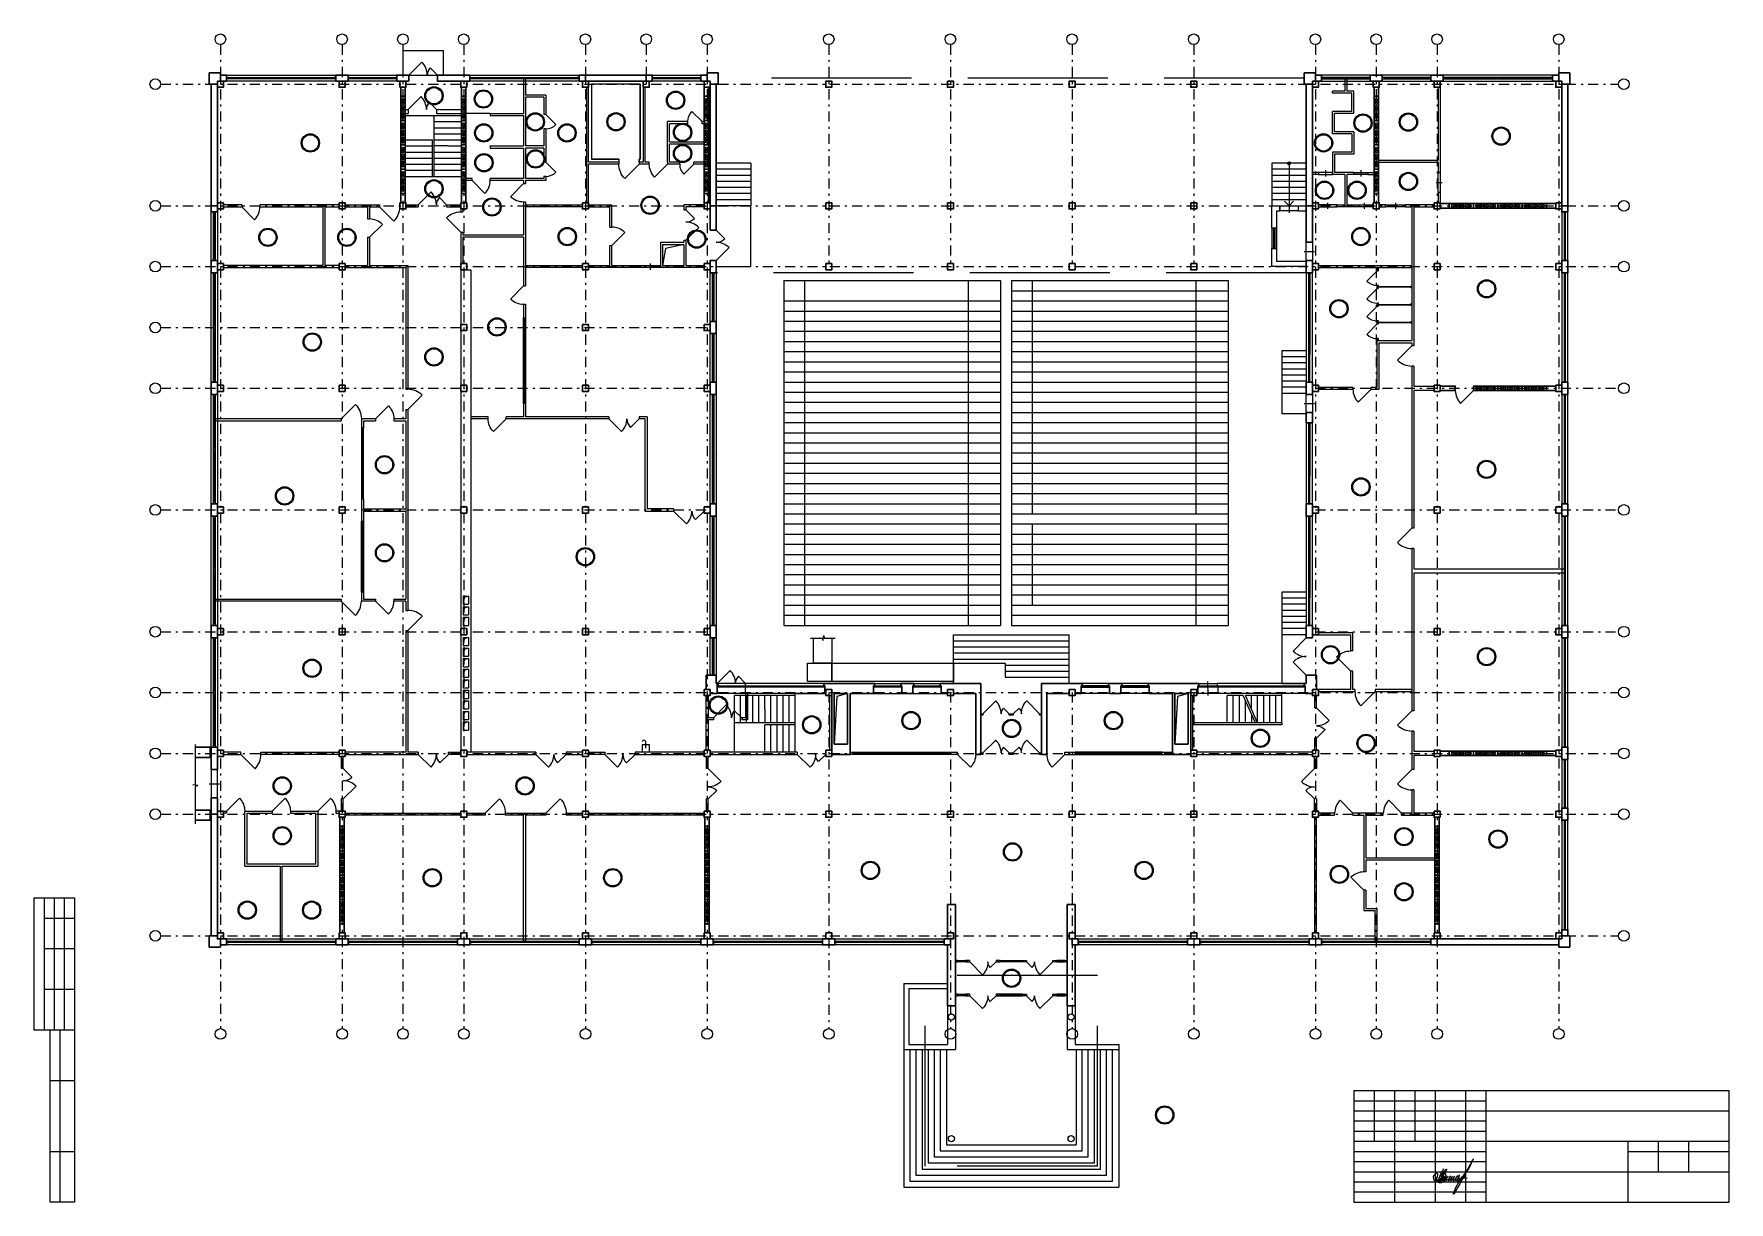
# Model space of a CAD drawing. Header units: metres. Extents: x 0 to 83.6, y 0.6 to 58.2.
import ezdxf

# ---------------------------------------------------------------- set-up
doc = ezdxf.new("R2010")
doc.units = ezdxf.units.M
doc.header["$MEASUREMENT"] = 0
doc.linetypes.add('( Dashdot )', pattern=[1.001, 0.5, -0.25, 0.001, -0.25])
doc.linetypes.add('DGN Style 3', pattern=[9.681301, 6.915215, -2.766086])
doc.layers.add('Level 63', color=7, linetype='Continuous', lineweight=0)

msp = doc.modelspace()

# ---------------------------------------------------------------- linework, layer by layer
at = {"color": 1, "linetype": '( Dashdot )'}
for p, q in [((9.237, 57.661), (9.237, 9.138)), ((15.237, 57.661), (15.237, 9.138)), ((18.237, 57.661), (18.237, 9.138)), ((21.237, 57.661), (21.237, 9.138)), ((27.237, 57.661), (27.237, 9.138)), ((30.237, 57.661), (30.237, 55.561)), ((39.237, 57.661), (39.237, 46.711)), ((45.237, 57.661), (45.237, 46.711)), ((51.237, 57.661), (51.237, 46.711)), ((57.237, 57.661), (57.237, 46.711)), ((66.237, 57.661), (66.237, 9.138)), ((69.237, 57.661), (69.237, 9.138)), ((75.237, 57.661), (75.237, 9.138)), ((6.285, 55.711), (78.185, 55.711)), ((6.285, 49.711), (78.185, 49.711)), ((6.285, 43.711), (33.237, 43.711)), ((6.285, 40.711), (33.237, 40.711)), ((63.237, 40.711), (78.185, 40.711)), ((6.285, 34.711), (33.237, 34.711)), ((63.237, 34.711), (78.185, 34.711)), ((6.285, 28.711), (33.237, 28.711)), ((63.237, 28.711), (78.185, 28.711)), ((6.285, 25.711), (78.185, 25.711)), ((39.237, 25.711), (39.237, 9.138)), ((45.237, 25.711), (45.237, 9.138)), ((51.237, 25.711), (51.237, 9.138)), ((57.237, 25.711), (57.237, 9.138)), ((6.285, 19.711), (78.185, 19.711)), ((6.285, 13.711), (78.185, 13.711))]:
    msp.add_line(p, q, dxfattribs=at)
at = {"color": 1, "linetype": '( Dashdot )', "lineweight": 0}
for p, q in [((33.237, 57.661), (33.237, 9.138)), ((63.237, 57.661), (63.237, 9.138)), ((6.285, 46.711), (78.185, 46.711)), ((6.285, 22.711), (78.185, 22.711))]:
    msp.add_line(p, q, dxfattribs=at)
at = {"color": 7, "linetype": 'Continuous', "lineweight": 30}
for p, q in [((9.235, 56.261), (8.685, 56.261)), ((8.685, 55.711), (8.685, 56.261)), ((9.235, 56.161), (9.235, 56.261)), ((33.235, 56.261), (33.785, 56.261)), ((33.235, 56.161), (33.235, 56.261)), ((33.785, 55.711), (33.785, 56.261)), ((63.235, 56.261), (62.685, 56.261)), ((62.685, 55.711), (62.685, 56.261)), ((63.235, 56.161), (63.235, 56.261)), ((8.785, 55.711), (8.685, 55.711)), ((33.685, 55.711), (33.785, 55.711)), ((62.785, 55.711), (62.685, 55.711)), ((33.685, 26.561), (33.185, 26.561)), ((33.185, 26.561), (33.185, 25.861)), ((33.685, 26.561), (33.685, 26.161)), ((33.785, 26.161), (33.685, 26.161)), ((33.735, 26.041), (33.735, 25.661)), ((33.785, 26.041), (33.735, 26.041)), ((33.785, 26.041), (33.785, 26.161)), ((38.985, 26.161), (41.485, 26.161)), ((38.985, 26.041), (38.985, 26.161)), ((38.985, 26.041), (39.035, 26.041)), ((39.035, 25.661), (39.035, 26.041)), ((41.485, 26.041), (41.435, 26.041)), ((41.435, 26.041), (41.435, 25.661)), ((41.485, 26.041), (41.485, 26.161)), ((42.785, 26.041), (42.785, 26.161)), ((42.785, 26.161), (43.435, 26.161)), ((42.785, 26.041), (42.835, 26.041)), ((42.835, 26.041), (42.835, 25.661)), ((43.435, 26.041), (43.385, 26.041)), ((43.385, 26.041), (43.385, 25.661)), ((43.435, 26.041), (43.435, 26.161)), ((44.735, 26.041), (44.735, 26.161)), ((44.735, 26.161), (46.735, 26.161)), ((44.735, 26.041), (44.785, 26.041)), ((44.785, 26.041), (44.785, 25.661)), ((46.735, 22.661), (46.735, 26.161)), ((51.735, 26.161), (49.735, 26.161)), ((49.735, 22.661), (49.735, 26.161)), ((51.735, 26.041), (51.685, 26.041)), ((51.685, 26.041), (51.685, 25.661)), ((51.735, 26.041), (51.735, 26.161)), ((53.035, 26.041), (53.035, 26.161)), ((53.685, 26.161), (53.035, 26.161)), ((53.035, 26.041), (53.085, 26.041)), ((53.085, 26.041), (53.085, 25.661)), ((53.685, 26.041), (53.635, 26.041)), ((53.635, 26.041), (53.635, 25.661)), ((53.685, 26.041), (53.685, 26.161)), ((57.488, 26.161), (54.985, 26.161)), ((54.985, 26.041), (54.985, 26.161)), ((54.985, 26.041), (55.035, 26.041)), ((55.035, 26.041), (55.035, 25.661)), ((57.438, 25.661), (57.438, 26.041)), ((57.488, 26.041), (57.438, 26.041)), ((57.488, 26.161), (57.488, 26.041)), ((62.682, 26.041), (62.682, 26.161)), ((62.682, 26.161), (62.785, 26.161)), ((62.682, 26.041), (62.735, 26.041)), ((62.735, 26.041), (62.735, 25.661)), ((62.785, 26.561), (63.285, 26.561)), ((62.785, 26.561), (62.785, 26.161)), ((63.285, 26.561), (63.285, 25.861)), ((33.735, 25.661), (33.385, 25.661)), ((39.085, 25.661), (39.035, 25.661)), ((39.385, 22.861), (39.385, 25.561)), ((39.505, 25.661), (40.165, 25.661)), ((39.505, 23.161), (39.505, 25.661)), ((40.165, 23.161), (40.165, 25.661)), ((40.285, 22.661), (40.285, 25.661)), ((40.285, 25.661), (41.435, 25.661)), ((42.835, 25.661), (43.385, 25.661)), ((44.785, 25.661), (45.085, 25.661)), ((45.385, 25.661), (46.485, 25.661)), ((46.485, 22.661), (46.485, 25.661)), ((51.085, 25.661), (49.985, 25.661)), ((49.985, 22.661), (49.985, 25.661)), ((51.685, 25.661), (51.385, 25.661)), ((53.635, 25.661), (53.085, 25.661)), ((56.185, 25.661), (55.035, 25.661)), ((56.188, 22.661), (56.188, 25.661)), ((56.308, 23.161), (56.308, 25.661)), ((56.968, 25.661), (56.308, 25.661)), ((56.968, 23.161), (56.968, 25.661)), ((57.088, 22.861), (57.088, 25.561)), ((57.388, 25.661), (57.438, 25.661)), ((62.735, 25.661), (63.085, 25.661)), ((8.735, 23.011), (7.999, 23.011)), ((8.735, 22.511), (8.735, 23.011)), ((39.385, 22.661), (40.285, 22.661)), ((40.165, 23.161), (39.505, 23.161)), ((46.735, 22.661), (46.485, 22.661)), ((49.735, 22.661), (49.985, 22.661)), ((56.188, 22.661), (57.088, 22.661)), ((56.308, 23.161), (56.968, 23.161)), ((8.735, 22.511), (7.999, 22.511)), ((8.735, 19.911), (7.999, 19.911)), ((8.735, 19.411), (7.999, 19.411)), ((8.735, 19.911), (8.735, 19.411)), ((45.085, 13.861), (45.085, 15.261)), ((45.085, 15.261), (45.485, 15.261)), ((45.485, 15.261), (45.485, 10.261)), ((51.385, 15.261), (50.985, 15.261)), ((50.985, 10.261), (50.985, 15.261)), ((51.385, 13.861), (51.385, 15.261)), ((8.785, 13.711), (8.685, 13.711)), ((8.685, 13.711), (8.685, 13.161)), ((75.685, 13.711), (75.785, 13.711)), ((75.785, 13.711), (75.785, 13.161)), ((9.235, 13.161), (8.685, 13.161)), ((9.235, 13.261), (9.235, 13.161)), ((45.085, 13.261), (45.085, 10.261)), ((51.385, 10.261), (51.385, 13.261)), ((75.235, 13.261), (75.235, 13.161)), ((75.235, 13.161), (75.785, 13.161)), ((45.085, 10.261), (45.485, 10.261)), ((50.985, 10.261), (51.385, 10.261))]:
    msp.add_line(p, q, dxfattribs=at)
at = {"color": 7, "linetype": 'Continuous', "lineweight": 0}
for p, q in [((12.335, 56.011), (14.835, 56.013)), ((24.335, 56.011), (26.835, 56.013)), ((9.635, 56.011), (12.135, 56.011)), ((15.635, 56.011), (17.835, 56.011)), ((21.635, 56.011), (24.135, 56.011)), ((30.635, 56.011), (32.835, 56.011)), ((18.345, 52.661), (19.695, 52.661)), ((18.345, 52.361), (19.695, 52.361)), ((18.345, 52.061), (19.695, 52.061)), ((19.775, 52.361), (21.125, 52.361)), ((19.775, 52.061), (21.125, 52.061)), ((20.45, 52.661), (21.125, 52.661)), ((18.345, 51.761), (19.695, 51.761)), ((18.345, 51.461), (19.695, 51.461)), ((19.775, 51.761), (21.125, 51.761)), ((19.775, 51.461), (21.125, 51.461)), ((35.385, 51.511), (33.685, 51.511)), ((35.385, 51.211), (33.685, 51.211)), ((62.785, 51.511), (61.085, 51.511)), ((62.785, 51.211), (61.085, 51.211)), ((61.935, 51.811), (61.935, 49.711)), ((63.735, 51.461), (63.735, 51.161)), ((65.475, 51.461), (65.475, 51.161)), ((35.385, 50.911), (33.685, 50.911)), ((35.385, 50.611), (33.685, 50.611)), ((35.385, 50.311), (33.685, 50.311)), ((62.785, 50.911), (61.085, 50.911)), ((62.785, 50.611), (61.085, 50.611)), ((62.785, 50.311), (61.085, 50.311)), ((69.185, 50.861), (69.485, 50.861)), ((35.385, 50.011), (33.685, 50.011)), ((62.785, 50.011), (61.085, 50.011)), ((61.935, 49.811), (61.935, 49.361)), ((65.635, 49.861), (65.635, 49.561)), ((67.185, 49.861), (67.185, 49.561)), ((8.935, 47.111), (8.935, 49.311)), ((61.21, 48.511), (61.21, 47.711)), ((30.435, 46.861), (30.435, 46.561)), ((62.685, 47.461), (63.185, 47.461)), ((8.935, 46.311), (8.935, 43.811)), ((33.535, 44.111), (33.535, 46.311)), ((48.254, 45.522), (58.94, 45.522)), ((37.026, 44.522), (47.712, 44.522)), ((48.254, 45.022), (58.94, 45.022)), ((48.254, 44.522), (58.94, 44.522)), ((8.935, 43.611), (8.937, 41.111)), ((37.026, 44.022), (47.712, 44.022)), ((37.026, 43.522), (47.712, 43.522)), ((48.254, 44.022), (58.94, 44.022)), ((48.254, 43.522), (58.94, 43.522)), ((33.535, 41.111), (33.535, 43.311)), ((37.026, 43.022), (47.712, 43.022)), ((48.254, 43.022), (58.94, 43.022)), ((37.026, 42.522), (47.712, 42.522)), ((37.026, 42.022), (47.712, 42.022)), ((48.254, 42.522), (58.94, 42.522)), ((48.254, 42.022), (58.94, 42.022)), ((62.785, 42.261), (61.585, 42.261)), ((62.785, 41.961), (61.585, 41.961)), ((37.026, 41.522), (47.712, 41.522)), ((37.026, 41.022), (47.712, 41.022)), ((48.254, 41.522), (58.94, 41.522)), ((48.254, 41.022), (58.94, 41.022)), ((62.785, 41.661), (61.585, 41.661)), ((62.785, 41.361), (61.585, 41.361)), ((62.785, 41.061), (61.585, 41.061)), ((8.935, 40.311), (8.935, 37.811)), ((33.535, 40.311), (33.535, 37.811)), ((37.026, 40.522), (47.712, 40.522)), ((48.254, 40.522), (58.94, 40.522)), ((62.785, 40.761), (61.585, 40.761)), ((37.026, 40.022), (47.712, 40.022)), ((37.026, 39.522), (47.712, 39.522)), ((48.254, 40.022), (58.94, 40.022)), ((48.254, 39.522), (58.94, 39.522)), ((62.685, 39.961), (63.185, 39.961)), ((37.026, 39.022), (47.712, 39.022)), ((37.026, 38.522), (47.712, 38.522)), ((48.254, 39.022), (58.94, 39.022)), ((48.254, 38.522), (58.94, 38.522)), ((62.935, 38.911), (62.935, 37.811)), ((37.026, 38.022), (47.712, 38.022)), ((48.254, 38.022), (58.94, 38.022)), ((8.935, 37.611), (8.937, 35.111)), ((33.535, 37.611), (33.537, 35.111)), ((37.026, 37.522), (47.712, 37.522)), ((37.026, 37.022), (47.712, 37.022)), ((48.254, 37.522), (58.94, 37.522)), ((48.254, 37.022), (58.94, 37.022)), ((37.026, 36.522), (47.712, 36.522)), ((37.026, 36.022), (47.712, 36.022)), ((48.254, 36.522), (58.94, 36.522)), ((48.254, 36.022), (58.94, 36.022)), ((37.026, 35.522), (47.712, 35.522)), ((48.254, 35.522), (58.94, 35.522)), ((8.935, 34.311), (8.935, 31.811)), ((33.535, 34.311), (33.535, 31.811)), ((37.026, 35.022), (47.712, 35.022)), ((37.026, 34.522), (47.712, 34.522)), ((48.254, 35.022), (58.94, 35.022)), ((48.254, 34.522), (58.94, 34.522)), ((37.026, 34.022), (47.712, 34.022)), ((37.026, 33.522), (47.712, 33.522)), ((48.254, 34.022), (58.94, 34.022)), ((48.254, 33.522), (58.94, 33.522)), ((37.026, 33.022), (47.712, 33.022)), ((48.254, 33.022), (58.94, 33.022)), ((37.026, 32.522), (47.712, 32.522)), ((37.026, 32.022), (47.712, 32.022)), ((48.254, 32.522), (58.94, 32.522)), ((48.254, 32.022), (58.94, 32.022)), ((8.935, 31.611), (8.937, 29.111)), ((33.535, 31.611), (33.537, 29.111)), ((37.026, 31.522), (47.712, 31.522)), ((37.026, 31.022), (47.712, 31.022)), ((48.254, 31.522), (58.94, 31.522)), ((48.254, 31.022), (58.94, 31.022)), ((37.026, 30.522), (47.712, 30.522)), ((48.254, 30.522), (58.94, 30.522)), ((62.785, 30.361), (61.585, 30.361)), ((37.026, 30.022), (47.712, 30.022)), ((37.026, 30.022), (47.712, 30.022)), ((37.026, 29.522), (47.712, 29.522)), ((62.785, 30.061), (61.585, 30.061)), ((62.785, 29.761), (61.585, 29.761)), ((62.785, 29.461), (61.585, 29.461)), ((62.785, 29.161), (61.585, 29.161)), ((62.785, 28.861), (61.585, 28.861)), ((8.935, 28.311), (8.935, 25.811)), ((33.535, 26.661), (33.535, 28.311)), ((45.385, 28.261), (51.085, 28.261)), ((45.385, 27.961), (51.085, 27.961)), ((45.385, 27.661), (51.085, 27.661)), ((45.385, 27.361), (51.085, 27.361)), ((47.935, 27.061), (51.085, 27.061)), ((47.935, 26.761), (51.085, 26.761)), ((38.985, 26.161), (33.785, 26.161)), ((33.835, 26.006), (36.335, 26.006)), ((36.535, 26.006), (38.935, 26.006)), ((41.485, 26.161), (42.785, 26.161)), ((41.535, 26.006), (42.735, 26.006)), ((43.435, 26.161), (44.735, 26.161)), ((43.485, 26.006), (44.685, 26.006)), ((53.035, 26.161), (51.735, 26.161)), ((52.985, 26.006), (51.785, 26.006)), ((54.985, 26.161), (53.685, 26.161)), ((54.935, 26.006), (53.735, 26.006)), ((57.488, 26.161), (58.386, 26.161)), ((57.538, 26.006), (60.037, 26.006)), ((62.682, 26.161), (58.386, 26.161)), ((60.237, 26.006), (62.635, 26.006)), ((8.935, 25.611), (8.937, 23.111)), ((39.035, 25.661), (33.735, 25.661)), ((36.085, 24.886), (36.085, 25.561)), ((36.385, 24.211), (36.385, 25.561)), ((36.685, 24.211), (36.685, 25.561)), ((36.985, 24.211), (36.985, 25.561)), ((37.285, 24.211), (37.285, 25.561)), ((41.435, 25.661), (42.835, 25.661)), ((43.385, 25.661), (44.785, 25.661)), ((53.085, 25.661), (51.685, 25.661)), ((55.035, 25.661), (53.635, 25.661)), ((58.438, 25.661), (57.438, 25.661)), ((62.735, 25.661), (58.438, 25.661)), ((59.185, 24.211), (59.185, 25.561)), ((59.485, 24.211), (59.485, 25.561)), ((60.276, 24.211), (59.676, 25.561)), ((60.385, 24.211), (59.785, 25.561)), ((59.785, 24.211), (59.785, 25.315)), ((60.085, 24.886), (60.085, 25.561)), ((60.385, 24.211), (60.385, 25.561)), ((60.685, 24.211), (60.685, 25.561)), ((60.985, 24.211), (60.985, 25.561)), ((61.285, 24.211), (61.285, 25.561)), ((60.085, 24.64), (60.085, 24.211)), ((36.385, 22.761), (36.385, 24.111)), ((36.685, 22.761), (36.685, 24.111)), ((36.985, 22.761), (36.985, 24.111)), ((37.285, 22.761), (37.285, 24.111)), ((40.785, 22.711), (45.085, 22.711)), ((55.685, 22.711), (51.385, 22.711)), ((8.685, 21.211), (9.185, 21.211)), ((12.135, 13.411), (9.635, 13.409)), ((14.835, 13.411), (12.335, 13.411)), ((18.135, 13.411), (15.635, 13.409)), ((20.835, 13.411), (18.335, 13.411)), ((24.135, 13.411), (21.635, 13.409)), ((26.835, 13.411), (24.335, 13.411)), ((30.135, 13.411), (27.635, 13.409)), ((32.835, 13.411), (30.335, 13.411)), ((36.135, 13.411), (33.635, 13.409)), ((38.835, 13.411), (36.335, 13.411)), ((42.135, 13.411), (39.635, 13.409)), ((44.835, 13.411), (42.335, 13.411)), ((54.135, 13.411), (51.635, 13.409)), ((56.835, 13.411), (54.335, 13.411)), ((60.135, 13.411), (57.635, 13.409)), ((62.835, 13.411), (60.335, 13.411)), ((66.135, 13.411), (63.635, 13.409)), ((68.835, 13.411), (66.335, 13.411)), ((45.985, 12.466), (45.585, 12.466)), ((48.785, 12.466), (47.685, 12.466)), ((50.885, 12.466), (50.485, 12.466)), ((45.585, 10.796), (45.985, 10.796)), ((48.785, 10.831), (47.685, 10.831)), ((47.685, 10.796), (48.785, 10.796)), ((47.685, 10.761), (48.785, 10.761)), ((50.485, 10.796), (50.885, 10.796))]:
    msp.add_line(p, q, dxfattribs=at)
at = {"color": 7, "lineweight": 13}
for p, q in [((18.535, 56.161), (19.172, 56.797)), ((19.935, 56.161), (19.582, 56.515)), ((18.495, 54.461), (19.132, 55.097)), ((19.895, 54.461), (19.542, 54.815)), ((18.985, 49.761), (19.622, 50.397)), ((21.645, 50.961), (22.282, 50.325)), ((24.185, 50.811), (23.549, 50.175)), ((10.285, 49.661), (10.922, 49.025)), ((17.085, 49.661), (17.792, 48.954)), ((20.385, 49.761), (20.032, 50.115)), ((16.585, 48.161), (17.222, 48.797)), ((28.535, 47.761), (29.172, 48.397)), ((24.185, 44.186), (24.285, 44.186)), ((18.485, 39.661), (19.192, 40.368)), ((24.185, 39.986), (24.285, 39.986)), ((16.185, 35.261), (16.285, 35.261)), ((48.254, 34.522), (58.94, 34.522)), ((16.185, 34.161), (16.285, 34.161)), ((48.254, 34.022), (58.94, 34.022)), ((15.185, 30.211), (15.892, 29.504)), ((16.885, 30.211), (17.522, 29.575)), ((18.485, 28.761), (19.192, 29.468)), ((33.735, 26.161), (34.372, 26.797)), ((35.135, 26.161), (34.782, 26.515)), ((33.545, 24.461), (34.182, 25.097)), ((34.945, 24.461), (34.592, 24.815)), ((10.235, 22.661), (10.942, 21.954))]:
    msp.add_line(p, q, dxfattribs=at)
at = {"color": 7, "linetype": 'Continuous', "lineweight": 30, "extrusion": (0, 0, -1)}
for p, q in [((75.235, 56.161), (75.235, 56.261)), ((75.235, 56.261), (75.785, 56.261)), ((75.785, 55.711), (75.785, 56.261)), ((75.685, 55.711), (75.785, 55.711))]:
    msp.add_line(p, q, dxfattribs=at)
at = {"color": 7, "linetype": 'Continuous', "lineweight": 13}
for p, q in [((24.185, 55.976), (24.185, 54.261)), ((24.285, 55.976), (24.285, 55.161)), ((27.535, 55.711), (27.535, 52.011)), ((29.935, 55.711), (27.535, 55.711)), ((29.935, 55.711), (29.935, 52.011)), ((64.085, 55.261), (64.085, 55.361)), ((64.685, 55.361), (64.085, 55.361)), ((65.025, 55.261), (64.085, 55.261)), ((64.685, 55.976), (64.685, 55.361)), ((64.785, 55.976), (64.785, 55.361)), ((65.125, 55.361), (64.785, 55.361)), ((65.025, 54.361), (65.025, 55.261)), ((65.125, 54.261), (65.125, 55.361)), ((69.285, 55.561), (69.285, 51.961)), ((69.385, 55.561), (69.385, 51.361)), ((18.345, 54.461), (18.495, 54.461)), ((18.495, 54.461), (18.495, 54.261)), ((19.895, 54.461), (21.125, 54.461)), ((19.895, 54.461), (19.895, 54.261)), ((25.285, 55.161), (24.285, 55.161)), ((25.185, 55.061), (24.285, 55.061)), ((24.285, 55.061), (24.285, 52.661)), ((65.025, 54.361), (64.085, 54.361)), ((64.085, 53.261), (64.085, 54.361)), ((18.345, 54.261), (18.495, 54.261)), ((19.895, 54.261), (21.125, 54.261)), ((22.545, 54.261), (24.185, 54.261)), ((22.545, 54.261), (22.545, 54.161)), ((22.545, 54.161), (24.185, 54.161)), ((24.185, 54.161), (24.185, 52.661)), ((25.285, 54.211), (25.185, 54.211)), ((25.285, 53.511), (25.185, 53.511)), ((25.285, 54.211), (25.78, 53.716)), ((31.285, 51.861), (31.285, 53.861)), ((32.285, 53.861), (31.285, 53.861)), ((31.385, 52.861), (31.385, 53.761)), ((32.285, 53.761), (31.385, 53.761)), ((32.285, 53.761), (32.285, 53.861)), ((33.085, 53.861), (32.985, 53.861)), ((32.985, 53.761), (32.985, 53.861)), ((33.085, 53.761), (32.985, 53.761)), ((65.125, 54.261), (64.185, 54.261)), ((64.185, 53.361), (64.185, 54.261)), ((18.345, 52.961), (19.695, 52.961)), ((19.695, 51.161), (19.695, 52.961)), ((31.385, 52.861), (33.085, 52.861)), ((31.385, 51.861), (31.385, 52.761)), ((31.385, 52.761), (33.085, 52.761)), ((65.025, 53.261), (64.085, 53.261)), ((65.125, 53.361), (64.185, 53.361)), ((65.025, 53.261), (65.025, 52.361)), ((65.125, 53.361), (65.125, 52.261)), ((19.775, 51.161), (19.775, 52.361)), ((22.545, 52.661), (24.185, 52.661)), ((22.545, 52.661), (22.545, 52.561)), ((22.545, 52.561), (24.185, 52.561)), ((24.185, 52.561), (24.185, 51.061)), ((25.185, 52.661), (24.285, 52.661)), ((25.185, 52.561), (24.285, 52.561)), ((24.285, 52.561), (24.285, 51.061)), ((25.285, 51.861), (25.185, 51.861)), ((25.285, 51.861), (25.78, 51.366)), ((28.885, 51.861), (27.385, 51.861)), ((28.885, 52.011), (27.535, 52.011)), ((29.935, 52.011), (29.885, 52.011)), ((30.085, 51.861), (29.885, 51.861)), ((30.385, 51.861), (30.185, 51.861)), ((31.285, 51.861), (31.285, 51.761)), ((31.885, 51.861), (31.385, 51.861)), ((31.885, 51.761), (31.885, 51.861)), ((33.085, 51.861), (32.585, 51.861)), ((32.585, 51.761), (32.585, 51.861)), ((65.025, 52.361), (64.085, 52.361)), ((64.085, 52.361), (64.085, 51.261)), ((65.125, 52.261), (64.185, 52.261)), ((64.185, 52.261), (64.185, 51.361)), ((66.345, 51.961), (69.285, 51.961)), ((66.345, 51.861), (69.285, 51.861)), ((69.285, 51.861), (69.285, 51.361)), ((18.345, 51.161), (21.125, 51.161)), ((21.645, 51.061), (21.345, 51.061)), ((21.645, 50.961), (21.645, 51.061)), ((24.185, 51.061), (22.545, 51.061)), ((22.545, 50.961), (22.545, 51.061)), ((25.185, 51.061), (24.285, 51.061)), ((25.285, 51.161), (25.185, 51.161)), ((27.385, 49.861), (27.385, 51.761)), ((28.885, 51.761), (27.385, 51.761)), ((30.385, 51.761), (29.885, 51.761)), ((31.885, 51.761), (31.285, 51.761)), ((32.585, 51.761), (32.09, 51.266)), ((33.085, 51.761), (32.585, 51.761)), ((35.385, 51.811), (33.685, 51.811)), ((35.385, 51.811), (35.385, 49.711)), ((62.785, 51.811), (61.085, 51.811)), ((61.085, 51.811), (61.085, 49.711)), ((63.385, 51.361), (63.085, 51.361)), ((63.385, 51.261), (63.085, 51.261)), ((63.385, 51.361), (63.385, 51.261)), ((64.685, 51.261), (64.085, 51.261)), ((65.125, 51.361), (64.185, 51.361)), ((64.685, 51.261), (64.685, 49.761)), ((64.785, 51.261), (64.785, 49.761)), ((65.125, 51.261), (64.785, 51.261)), ((65.125, 51.361), (65.125, 51.261)), ((65.825, 51.361), (65.825, 51.261)), ((65.825, 51.361), (66.125, 51.361)), ((65.825, 51.261), (66.125, 51.261)), ((69.385, 51.361), (69.285, 51.361)), ((21.645, 50.961), (21.345, 50.961)), ((24.185, 50.961), (22.545, 50.961)), ((24.185, 50.961), (24.185, 50.811)), ((24.185, 50.811), (24.285, 50.811)), ((25.285, 50.961), (24.285, 50.961)), ((24.285, 50.961), (24.285, 50.811)), ((69.385, 50.361), (69.285, 50.361)), ((69.285, 50.361), (69.285, 49.861)), ((69.385, 50.361), (69.385, 49.861)), ((10.285, 49.761), (10.285, 49.661)), ((11.185, 49.761), (11.185, 49.661)), ((14.285, 49.661), (14.285, 46.761)), ((14.385, 49.661), (14.385, 46.761)), ((15.385, 49.761), (17.085, 49.761)), ((15.385, 49.661), (16.485, 49.661)), ((16.485, 49.661), (16.485, 49.061)), ((16.585, 49.661), (16.585, 49.061)), ((16.585, 49.661), (17.085, 49.661)), ((17.085, 49.761), (17.085, 49.661)), ((18.085, 49.761), (18.085, 49.661)), ((18.385, 49.761), (18.985, 49.761)), ((18.385, 49.661), (18.985, 49.661)), ((18.985, 49.761), (18.985, 49.661)), ((20.385, 49.761), (20.385, 49.661)), ((20.385, 49.761), (21.085, 49.761)), ((20.385, 49.661), (21.085, 49.661)), ((21.085, 49.561), (21.085, 49.411)), ((21.085, 49.411), (21.185, 49.411)), ((21.185, 49.561), (21.185, 49.411)), ((24.185, 49.911), (24.285, 49.911)), ((24.185, 49.911), (24.185, 48.261)), ((24.285, 49.911), (24.285, 49.761)), ((24.285, 49.661), (24.285, 46.761)), ((27.385, 49.761), (28.535, 49.761)), ((27.385, 49.661), (28.435, 49.661)), ((28.435, 48.661), (28.435, 49.661)), ((28.535, 48.661), (28.535, 49.761)), ((32.085, 49.761), (32.085, 49.511)), ((33.085, 49.761), (32.085, 49.761)), ((32.085, 49.511), (32.185, 49.511)), ((32.185, 49.661), (32.185, 49.511)), ((33.085, 49.661), (32.185, 49.661)), ((32.185, 49.511), (32.61, 49.087)), ((35.385, 49.711), (33.685, 49.711)), ((35.385, 46.711), (35.385, 49.711)), ((61.085, 48.611), (61.085, 49.711)), ((61.085, 49.711), (61.485, 49.711)), ((61.335, 48.611), (61.335, 49.461)), ((61.335, 49.461), (61.485, 49.461)), ((61.485, 49.711), (61.485, 49.461)), ((62.385, 49.711), (62.385, 49.461)), ((62.385, 49.711), (62.785, 49.711)), ((62.385, 49.461), (62.785, 49.461)), ((63.385, 49.661), (63.385, 49.761)), ((64.285, 49.661), (64.285, 49.761)), ((64.285, 49.761), (64.685, 49.761)), ((65.185, 49.661), (64.285, 49.661)), ((64.785, 49.761), (65.185, 49.761)), ((65.185, 49.661), (65.185, 49.761)), ((66.085, 49.661), (66.085, 49.761)), ((66.685, 49.661), (66.685, 49.761)), ((67.685, 49.661), (67.685, 49.761)), ((67.985, 49.661), (67.985, 46.761)), ((68.085, 49.661), (68.085, 42.811)), ((16.485, 49.061), (16.585, 49.061)), ((28.435, 48.661), (28.535, 48.661)), ((32.185, 48.011), (32.822, 48.647)), ((33.685, 48.511), (34.11, 48.087)), ((16.485, 48.161), (16.585, 48.161)), ((16.485, 48.161), (16.485, 46.761)), ((16.585, 48.161), (16.585, 46.761)), ((21.085, 48.411), (21.185, 48.411)), ((21.085, 48.411), (21.085, 46.861)), ((21.185, 48.411), (21.185, 48.261)), ((24.185, 48.261), (21.185, 48.261)), ((24.185, 48.161), (21.185, 48.161)), ((21.185, 48.161), (21.185, 46.861)), ((24.185, 48.161), (24.185, 45.761)), ((28.435, 46.761), (28.435, 47.761)), ((28.435, 47.761), (28.535, 47.761)), ((28.535, 46.761), (28.535, 47.761)), ((30.935, 47.911), (30.935, 46.661)), ((31.035, 47.811), (31.035, 46.761)), ((32.085, 48.011), (32.185, 48.011)), ((32.085, 48.011), (32.085, 47.911)), ((32.085, 47.811), (32.085, 46.761)), ((32.185, 48.011), (32.185, 46.761)), ((33.685, 47.011), (34.322, 47.647)), ((61.085, 46.711), (61.085, 47.611)), ((61.335, 46.961), (61.335, 47.611)), ((15.385, 46.761), (16.485, 46.761)), ((15.385, 46.661), (18.385, 46.661)), ((16.585, 46.761), (18.485, 46.761)), ((18.385, 46.661), (18.385, 40.661)), ((18.485, 46.761), (18.485, 40.661)), ((21.085, 46.561), (21.085, 37.461)), ((21.385, 46.561), (21.585, 46.561)), ((21.585, 46.561), (21.585, 37.461)), ((24.285, 46.661), (24.285, 45.761)), ((29.935, 46.761), (29.935, 46.661)), ((30.935, 46.761), (30.935, 46.661)), ((37.026, 46.022), (47.712, 46.022)), ((37.026, 46.022), (37.026, 29.022)), ((38.04, 46.022), (38.04, 45.022)), ((46.113, 46.022), (46.113, 45.022)), ((47.712, 46.022), (47.712, 29.022)), ((48.254, 46.022), (48.254, 29.022)), ((48.254, 46.022), (58.94, 46.022)), ((49.267, 46.022), (49.267, 34.522)), ((57.341, 46.022), (57.341, 34.522)), ((58.94, 46.022), (58.94, 29.022)), ((63.385, 46.761), (67.985, 46.761)), ((63.385, 46.661), (67.985, 46.661)), ((67.985, 46.661), (67.985, 43.061)), ((24.185, 45.761), (23.549, 45.125)), ((24.185, 45.761), (24.285, 45.761)), ((24.185, 44.861), (24.285, 44.861)), ((24.185, 44.861), (24.185, 44.186)), ((24.285, 44.861), (24.285, 44.186)), ((37.026, 45.022), (47.712, 45.022)), ((38.04, 45.022), (38.04, 29.022)), ((46.113, 45.022), (46.113, 29.022)), ((66.285, 40.761), (66.285, 43.061)), ((66.285, 43.061), (67.985, 43.061)), ((66.385, 40.661), (66.385, 42.961)), ((66.385, 42.961), (67.985, 42.961)), ((67.985, 42.811), (67.278, 42.104)), ((67.985, 42.961), (67.985, 42.811)), ((68.085, 42.811), (67.985, 42.811)), ((62.785, 42.561), (61.585, 42.561)), ((61.585, 42.561), (61.585, 39.461)), ((62.785, 42.561), (62.785, 40.461)), ((68.085, 41.811), (67.985, 41.811)), ((67.985, 41.811), (67.985, 33.811)), ((68.085, 41.811), (68.085, 40.811)), ((18.385, 40.661), (18.485, 40.661)), ((62.785, 40.461), (61.585, 40.461)), ((63.385, 40.761), (65.085, 40.761)), ((63.385, 40.661), (65.085, 40.661)), ((65.085, 40.661), (65.085, 40.761)), ((65.985, 40.661), (65.349, 40.025)), ((65.985, 40.661), (65.985, 40.761)), ((65.985, 40.761), (66.285, 40.761)), ((65.985, 40.661), (66.385, 40.661)), ((68.085, 40.611), (68.085, 33.811)), ((71.035, 40.601), (70.399, 39.965)), ((18.385, 39.661), (18.485, 39.661)), ((18.385, 39.661), (18.385, 39.211)), ((18.485, 39.661), (18.485, 29.761)), ((22.435, 39.311), (21.585, 39.311)), ((22.435, 39.211), (22.435, 39.311)), ((24.185, 39.311), (23.335, 39.311)), ((23.335, 39.211), (23.335, 39.311)), ((24.185, 39.986), (24.185, 39.311)), ((24.285, 39.986), (24.285, 39.311)), ((28.385, 39.311), (24.285, 39.311)), ((28.385, 39.311), (28.385, 39.211)), ((30.285, 39.311), (29.885, 39.311)), ((29.885, 39.311), (29.885, 39.211)), ((62.785, 39.461), (61.585, 39.461)), ((15.185, 39.211), (15.185, 39.111)), ((16.185, 39.211), (16.185, 39.111)), ((16.185, 39.111), (16.185, 38.761)), ((16.185, 38.761), (16.285, 38.761)), ((16.285, 39.111), (16.285, 38.761)), ((16.885, 39.211), (16.885, 39.111)), ((17.785, 39.211), (17.785, 39.111)), ((18.385, 39.111), (18.385, 34.761)), ((22.435, 39.211), (21.585, 39.211)), ((23.335, 39.211), (22.699, 38.575)), ((28.385, 39.211), (23.335, 39.211)), ((28.385, 39.211), (29.022, 38.575)), ((29.885, 39.211), (29.461, 38.787)), ((30.185, 39.211), (29.885, 39.211)), ((21.085, 37.461), (21.085, 22.561)), ((21.585, 37.461), (21.585, 22.761)), ((16.185, 35.261), (16.185, 34.161)), ((16.285, 35.261), (16.285, 34.761)), ((16.285, 34.761), (18.385, 34.761)), ((16.285, 34.661), (18.385, 34.661)), ((16.285, 34.661), (16.285, 34.161)), ((18.385, 34.661), (18.385, 30.311)), ((31.585, 34.761), (31.585, 34.661)), ((31.585, 34.661), (32.222, 34.025)), ((33.085, 34.661), (32.661, 34.237)), ((49.267, 34.022), (49.267, 30.022)), ((57.341, 34.022), (57.341, 29.022)), ((67.985, 33.811), (67.278, 33.104)), ((68.085, 33.811), (67.985, 33.811)), ((68.085, 32.811), (67.985, 32.811)), ((67.985, 32.811), (67.985, 24.811)), ((68.085, 32.811), (68.085, 31.811)), ((68.085, 31.811), (75.5, 31.811)), ((68.085, 31.611), (68.085, 24.811)), ((68.085, 31.611), (75.5, 31.611)), ((15.185, 30.311), (15.185, 30.211)), ((16.185, 30.661), (16.285, 30.661)), ((16.185, 30.661), (16.185, 30.211)), ((16.285, 30.661), (16.285, 30.311)), ((16.885, 30.311), (16.885, 30.211)), ((17.785, 30.311), (17.785, 30.211)), ((18.385, 30.211), (18.385, 29.761)), ((21.205, 30.461), (21.465, 30.461)), ((21.205, 30.461), (21.205, 30.061)), ((21.465, 30.461), (21.465, 30.061)), ((61.585, 30.661), (61.585, 26.161)), ((62.785, 30.661), (61.585, 30.661)), ((62.785, 30.661), (62.785, 28.561)), ((18.385, 29.761), (18.485, 29.761)), ((21.205, 30.061), (21.465, 30.061)), ((21.205, 29.941), (21.465, 29.941)), ((21.205, 29.941), (21.205, 29.541)), ((21.205, 29.541), (21.465, 29.541)), ((21.205, 29.421), (21.465, 29.421)), ((21.205, 29.421), (21.205, 29.021)), ((21.465, 29.941), (21.465, 29.541)), ((21.465, 29.421), (21.465, 29.021)), ((48.254, 30.022), (58.94, 30.022)), ((48.254, 29.522), (58.94, 29.522)), ((18.385, 28.761), (18.485, 28.761)), ((18.385, 28.761), (18.385, 22.761)), ((18.485, 28.761), (18.485, 22.761)), ((21.205, 29.021), (21.465, 29.021)), ((37.026, 29.022), (47.712, 29.022)), ((45.385, 26.161), (45.385, 28.561)), ((45.385, 28.561), (51.085, 28.561)), ((48.254, 29.022), (58.94, 29.022)), ((51.085, 26.161), (51.085, 28.561)), ((62.785, 28.561), (61.585, 28.561)), ((64.985, 27.761), (64.985, 28.561)), ((65.085, 27.761), (65.085, 28.661)), ((21.205, 28.421), (21.465, 28.421)), ((21.205, 28.421), (21.205, 28.021)), ((21.205, 28.021), (21.465, 28.021)), ((21.205, 27.901), (21.465, 27.901)), ((21.205, 27.901), (21.205, 27.501)), ((21.465, 28.421), (21.465, 28.021)), ((21.465, 27.901), (21.465, 27.501)), ((62.785, 28.411), (62.131, 27.757)), ((65.085, 27.761), (64.985, 27.761)), ((21.205, 27.501), (21.465, 27.501)), ((21.205, 27.381), (21.465, 27.381)), ((21.205, 27.381), (21.205, 26.981)), ((21.205, 26.981), (21.465, 26.981)), ((21.205, 26.861), (21.465, 26.861)), ((21.205, 26.861), (21.205, 26.461)), ((21.465, 27.381), (21.465, 26.981)), ((21.465, 26.861), (21.465, 26.461)), ((62.131, 27.215), (62.785, 26.561)), ((64.985, 25.861), (64.985, 26.761)), ((65.085, 26.761), (64.985, 26.761)), ((65.085, 25.861), (65.085, 26.761)), ((21.205, 26.461), (21.465, 26.461)), ((21.205, 26.341), (21.465, 26.341)), ((21.205, 26.341), (21.205, 25.941)), ((21.205, 25.941), (21.465, 25.941)), ((21.465, 26.341), (21.465, 25.941)), ((47.935, 26.461), (51.085, 26.461)), ((61.585, 26.161), (62.785, 26.161)), ((21.205, 25.821), (21.465, 25.821)), ((21.205, 25.821), (21.205, 25.421)), ((21.205, 25.421), (21.465, 25.421)), ((21.205, 25.301), (21.465, 25.301)), ((21.205, 25.301), (21.205, 24.901)), ((21.465, 25.821), (21.465, 25.421)), ((21.465, 25.301), (21.465, 24.901)), ((35.135, 25.661), (35.135, 24.461)), ((35.235, 25.661), (35.235, 24.361)), ((37.585, 22.761), (37.585, 25.661)), ((37.585, 25.661), (39.035, 25.661)), ((46.835, 24.661), (47.472, 25.298)), ((59.676, 25.561), (58.885, 25.561)), ((58.885, 24.211), (58.885, 25.561)), ((61.585, 24.211), (61.585, 25.661)), ((65.185, 25.861), (65.185, 25.761)), ((66.185, 25.761), (65.478, 25.054)), ((66.185, 25.861), (66.185, 25.761)), ((21.205, 24.901), (21.465, 24.901)), ((21.205, 24.781), (21.465, 24.781)), ((21.205, 24.781), (21.205, 24.381)), ((21.205, 24.381), (21.465, 24.381)), ((21.205, 24.261), (21.465, 24.261)), ((21.205, 24.261), (21.205, 23.861)), ((21.465, 24.781), (21.465, 24.381)), ((21.465, 24.261), (21.465, 23.861)), ((33.545, 24.461), (33.285, 24.461)), ((33.545, 24.361), (33.285, 24.361)), ((35.135, 24.461), (34.945, 24.461)), ((35.235, 24.361), (34.945, 24.361)), ((48.135, 24.661), (47.853, 24.943)), ((63.285, 24.961), (63.185, 24.961)), ((67.985, 24.811), (67.278, 24.104)), ((68.085, 24.811), (67.985, 24.811)), ((21.205, 23.861), (21.465, 23.861)), ((36.085, 22.761), (36.085, 24.111)), ((37.585, 24.211), (36.385, 24.211)), ((61.585, 24.211), (57.188, 24.211)), ((61.585, 24.111), (57.188, 24.111)), ((61.585, 24.211), (60.385, 24.211)), ((61.585, 24.211), (61.585, 24.111)), ((63.285, 23.461), (63.185, 23.461)), ((68.085, 23.811), (67.985, 23.811)), ((67.985, 23.811), (67.985, 21.911)), ((68.085, 23.811), (68.085, 22.811)), ((18.985, 22.761), (18.985, 22.661)), ((18.985, 22.661), (19.622, 22.025)), ((20.485, 22.661), (20.061, 22.237)), ((20.485, 22.761), (20.485, 22.661)), ((24.785, 22.761), (24.785, 22.661)), ((24.785, 22.661), (25.422, 22.025)), ((26.285, 22.661), (25.861, 22.237)), ((26.285, 22.761), (26.285, 22.661)), ((28.185, 22.761), (28.185, 22.661)), ((28.185, 22.661), (28.822, 22.025)), ((29.685, 22.661), (29.261, 22.237)), ((29.685, 22.761), (29.685, 22.661)), ((40.285, 22.761), (40.785, 22.761)), ((40.785, 22.661), (40.285, 22.661)), ((40.785, 22.661), (40.785, 22.761)), ((45.085, 22.661), (45.085, 22.761)), ((45.085, 22.761), (45.585, 22.761)), ((45.585, 22.661), (45.085, 22.661)), ((45.585, 22.661), (45.585, 22.761)), ((46.835, 22.731), (47.472, 23.368)), ((48.135, 22.731), (47.853, 23.013)), ((50.885, 22.661), (50.249, 22.025)), ((50.885, 22.761), (51.385, 22.761)), ((50.885, 22.661), (50.885, 22.761)), ((50.885, 22.661), (51.385, 22.661)), ((51.385, 22.661), (51.385, 22.761)), ((55.685, 22.661), (55.685, 22.761)), ((55.685, 22.761), (56.188, 22.761)), ((55.685, 22.661), (56.188, 22.661)), ((68.085, 22.611), (68.085, 21.911)), ((15.285, 21.961), (15.185, 21.961)), ((15.285, 21.961), (15.71, 21.537)), ((33.285, 21.961), (33.185, 21.961)), ((63.185, 21.961), (62.549, 21.325)), ((63.285, 21.961), (63.185, 21.961)), ((67.985, 21.911), (67.278, 21.204)), ((68.085, 21.911), (67.985, 21.911)), ((15.285, 20.461), (15.922, 21.097)), ((68.085, 20.911), (67.985, 20.911)), ((67.985, 20.911), (67.985, 19.761)), ((68.085, 20.911), (68.085, 19.761)), ((15.285, 20.461), (15.185, 20.461)), ((33.285, 20.461), (33.185, 20.461)), ((63.185, 20.461), (62.761, 20.885)), ((63.285, 20.461), (63.185, 20.461)), ((65.085, 19.761), (64.449, 20.397)), ((67.485, 19.761), (66.849, 20.397)), ((10.435, 19.861), (11.785, 19.861)), ((10.535, 19.761), (11.785, 19.761)), ((11.785, 19.861), (11.785, 19.761)), ((12.685, 19.861), (14.035, 19.861)), ((12.685, 19.861), (12.685, 19.761)), ((12.685, 19.761), (13.935, 19.761)), ((22.285, 19.761), (22.285, 19.661)), ((23.285, 19.761), (23.285, 19.661)), ((25.285, 19.761), (25.285, 19.661)), ((26.285, 19.761), (26.285, 19.661)), ((64.185, 19.661), (64.185, 19.761)), ((65.085, 19.661), (65.085, 19.761)), ((65.625, 19.661), (65.625, 16.861)), ((65.725, 19.661), (65.725, 17.561)), ((66.585, 19.661), (66.585, 19.761)), ((67.485, 19.661), (67.485, 19.761)), ((65.725, 16.861), (65.625, 16.861)), ((65.725, 17.461), (65.725, 16.861)), ((65.625, 15.961), (64.989, 16.597)), ((65.725, 15.961), (65.625, 15.961)), ((65.625, 15.961), (65.625, 14.961)), ((65.725, 15.961), (65.725, 15.061)), ((65.725, 15.061), (66.285, 15.061)), ((66.285, 13.446), (66.285, 15.061)), ((65.625, 14.961), (66.185, 14.961)), ((66.185, 13.446), (66.185, 14.961)), ((48.985, 12.431), (49.268, 12.148)), ((50.285, 12.431), (49.649, 11.795)), ((42.937, 11.361), (42.937, 1.311)), ((42.937, 11.361), (45.085, 11.361)), ((43.187, 11.111), (45.085, 11.111)), ((43.187, 11.111), (43.187, 8.361)), ((45.085, 10.261), (45.085, 8.361)), ((45.485, 10.261), (45.485, 8.111)), ((48.985, 10.761), (49.268, 10.478)), ((50.285, 10.761), (49.649, 10.125)), ((50.985, 10.261), (50.985, 8.111)), ((51.385, 10.261), (51.385, 8.361)), ((43.187, 8.361), (45.085, 8.361)), ((51.385, 8.361), (53.534, 8.361)), ((53.537, 8.361), (53.537, 1.311)), ((42.937, 8.111), (45.485, 8.111)), ((45.037, 8.111), (45.037, 3.411)), ((50.985, 8.111), (53.537, 8.111)), ((51.437, 8.111), (51.437, 3.411)), ((45.037, 3.411), (51.437, 3.411)), ((42.937, 1.311), (53.537, 1.311))]:
    msp.add_line(p, q, dxfattribs=at)
at = {"color": 7, "linetype": 'DGN Style 3', "lineweight": 13}
for p, q in [((62.685, 56.011), (33.73, 56.011)), ((62.785, 46.411), (33.685, 46.411)), ((52.487, 11.761), (43.987, 11.761)), ((43.987, 2.361), (43.987, 11.761)), ((52.487, 2.361), (52.487, 11.761)), ((52.487, 2.361), (43.987, 2.361))]:
    msp.add_line(p, q, dxfattribs=at)
at = {"color": 7, "linetype": 'Continuous', "lineweight": 0, "extrusion": (0, 0, -1)}
for p, q in [((65.835, 56.011), (63.635, 56.011)), ((68.835, 56.011), (66.635, 56.011)), ((69.635, 56.011), (72.135, 56.011)), ((72.335, 56.011), (74.835, 56.009)), ((61.708, 49.938), (61.935, 49.711)), ((62.162, 49.938), (61.935, 49.711)), ((63.835, 49.861), (63.835, 49.561)), ((75.535, 47.111), (75.535, 49.311)), ((62.935, 46.311), (62.935, 43.811)), ((75.535, 46.311), (75.535, 43.811)), ((62.935, 43.611), (62.933, 41.111)), ((75.535, 43.611), (75.533, 41.111)), ((75.535, 40.311), (75.535, 37.811)), ((62.935, 37.611), (62.933, 35.111)), ((75.535, 37.611), (75.533, 35.111)), ((62.935, 34.311), (62.935, 31.811)), ((75.535, 34.311), (75.535, 31.811)), ((62.935, 31.611), (62.933, 29.111)), ((75.535, 31.611), (75.533, 29.111)), ((75.535, 28.311), (75.535, 25.811)), ((75.535, 25.611), (75.533, 23.111)), ((75.535, 22.311), (75.535, 20.111)), ((75.535, 19.311), (75.535, 16.811)), ((75.535, 16.611), (75.533, 14.111))]:
    msp.add_line(p, q, dxfattribs=at)
at = {"color": 7, "linetype": 'Continuous', "lineweight": 13, "extrusion": (0, 0, -1)}
for p, q in [((32.985, 53.861), (32.49, 54.356)), ((64.985, 26.761), (64.278, 27.468)), ((49.635, 24.661), (48.998, 25.298)), ((48.335, 24.661), (48.618, 24.943)), ((63.285, 24.961), (63.922, 24.325)), ((63.285, 23.461), (63.71, 23.885)), ((45.585, 22.661), (46.222, 22.025)), ((48.335, 22.731), (48.618, 23.013)), ((49.635, 22.731), (48.998, 23.368)), ((33.285, 21.961), (33.922, 21.325)), ((33.285, 20.461), (33.71, 20.885)), ((46.185, 12.431), (46.822, 11.795)), ((47.485, 12.431), (47.202, 12.148)), ((46.185, 10.761), (46.822, 10.125)), ((47.485, 10.761), (47.202, 10.478))]:
    msp.add_line(p, q, dxfattribs=at)
at = {"color": 7, "linetype": 'DGN Style 3', "lineweight": 0}
for p, q in [((18.345, 54.161), (21.125, 54.161)), ((19.775, 52.361), (19.775, 54.161)), ((19.775, 53.861), (21.125, 53.861)), ((19.775, 53.561), (21.125, 53.561)), ((19.775, 53.261), (21.125, 53.261)), ((19.775, 52.961), (21.125, 52.961)), ((20.45, 52.661), (19.775, 52.661)), ((33.735, 25.661), (33.735, 26.161)), ((35.135, 25.661), (35.135, 26.161)), ((57.939, 25.561), (57.937, 26.261)), ((58.386, 26.161), (58.386, 26.041)), ((58.386, 26.041), (58.436, 26.041)), ((58.438, 25.661), (58.438, 26.041)), ((34.585, 22.781), (34.585, 25.561)), ((35.785, 25.561), (34.585, 25.561)), ((34.885, 24.211), (34.885, 25.561)), ((35.185, 24.211), (35.185, 25.561)), ((35.485, 24.211), (35.485, 25.561)), ((35.785, 24.211), (35.785, 25.561)), ((36.085, 24.886), (36.085, 24.211)), ((36.385, 24.211), (34.585, 24.211)), ((60.385, 24.211), (58.585, 24.211))]:
    msp.add_line(p, q, dxfattribs=at)
at = {"color": 252, "linetype": 'Continuous', "lineweight": 13}
for p, q in [((22.545, 54.261), (21.345, 54.261)), ((65.773, 45.998), (66.285, 46.511)), ((65.773, 45.123), (66.285, 45.636)), ((65.773, 44.248), (66.285, 44.761)), ((65.773, 43.373), (66.285, 43.886))]:
    msp.add_line(p, q, dxfattribs=at)
at = {"color": 7, "lineweight": 13, "extrusion": (0, 0, -1)}
for p, q in [((29.885, 51.761), (29.178, 51.054)), ((31.285, 51.761), (30.649, 51.125)), ((21.085, 48.411), (20.378, 49.118)), ((15.185, 39.211), (15.892, 39.918)), ((16.885, 39.211), (17.522, 39.847)), ((37.685, 22.661), (38.322, 22.025)), ((39.085, 22.661), (38.732, 22.308)), ((9.535, 19.861), (10.172, 20.497)), ((11.785, 19.861), (12.422, 20.497)), ((14.035, 19.861), (14.672, 20.497)), ((22.285, 19.761), (22.992, 20.468)), ((25.285, 19.761), (25.992, 20.468))]:
    msp.add_line(p, q, dxfattribs=at)
at = {"color": 252, "linetype": 'Continuous', "lineweight": 30}
for p, q in [((66.335, 45.711), (67.935, 45.711)), ((66.335, 44.836), (67.935, 44.836)), ((66.335, 43.961), (67.935, 43.961))]:
    msp.add_line(p, q, dxfattribs=at)
at = {"color": 7, "lineweight": 0}
for p, q in [((24.235, 44.186), (24.235, 39.986)), ((16.235, 38.761), (16.235, 35.261)), ((16.235, 34.161), (16.235, 30.661))]:
    msp.add_line(p, q, dxfattribs=at)
for p, q in [((2.037, 15.582), (2.037, 0.582)), ((83.637, 0.582), (83.637, 6.082)), ((2.037, 0.582), (0.837, 0.582)), ((65.137, 0.582), (83.637, 0.582))]:
    msp.add_line(p, q)
at = {"color": 7, "linetype": 'Continuous', "lineweight": 13, "flags": 128}
for points in [[(18.235, 56.161), (20.235, 56.161), (20.235, 57.361), (18.235, 57.361), (18.235, 56.161)], [(9.635, 55.976), (9.535, 55.976), (9.535, 56.046), (9.635, 56.046), (9.635, 55.976)], [(12.235, 55.976), (12.135, 55.976), (12.135, 56.046), (12.235, 56.046), (12.235, 55.976)], [(12.335, 55.976), (12.235, 55.976), (12.235, 56.046), (12.335, 56.046), (12.335, 55.976)], [(14.935, 55.978), (14.835, 55.978), (14.835, 56.048), (14.935, 56.048), (14.935, 55.978)], [(15.635, 55.976), (15.535, 55.976), (15.535, 56.046), (15.635, 56.046), (15.635, 55.976)], [(17.935, 55.976), (17.835, 55.976), (17.835, 56.046), (17.935, 56.046), (17.935, 55.976)], [(21.635, 55.976), (21.535, 55.976), (21.535, 56.046), (21.635, 56.046), (21.635, 55.976)], [(24.235, 55.976), (24.135, 55.976), (24.135, 56.046), (24.235, 56.046), (24.235, 55.976)], [(24.335, 55.976), (24.235, 55.976), (24.235, 56.046), (24.335, 56.046), (24.335, 55.976)], [(26.935, 55.978), (26.835, 55.978), (26.835, 56.048), (26.935, 56.048), (26.935, 55.978)], [(30.635, 55.976), (30.535, 55.976), (30.535, 56.046), (30.635, 56.046), (30.635, 55.976)], [(32.935, 55.976), (32.835, 55.976), (32.835, 56.046), (32.935, 56.046), (32.935, 55.976)], [(64.685, 55.976), (64.785, 55.976), (64.785, 56.046), (64.685, 56.046), (64.685, 55.976)], [(8.97, 49.411), (8.97, 49.311), (8.9, 49.311), (8.9, 49.411), (8.97, 49.411)], [(61.245, 48.511), (61.245, 48.611), (61.175, 48.611), (61.175, 48.511), (61.245, 48.511)], [(61.245, 47.611), (61.245, 47.711), (61.175, 47.711), (61.175, 47.611), (61.245, 47.611)], [(8.97, 47.111), (8.97, 47.011), (8.9, 47.011), (8.9, 47.111), (8.97, 47.111)], [(8.9, 46.311), (8.9, 46.411), (8.97, 46.411), (8.97, 46.311), (8.9, 46.311)], [(33.57, 46.411), (33.57, 46.311), (33.5, 46.311), (33.5, 46.411), (33.57, 46.411)], [(8.9, 43.711), (8.9, 43.811), (8.97, 43.811), (8.97, 43.711), (8.9, 43.711)], [(8.9, 43.611), (8.9, 43.711), (8.97, 43.711), (8.97, 43.611), (8.9, 43.611)], [(33.57, 44.111), (33.57, 44.011), (33.5, 44.011), (33.5, 44.111), (33.57, 44.111)], [(33.57, 43.411), (33.57, 43.311), (33.5, 43.311), (33.5, 43.411), (33.57, 43.411)], [(8.902, 41.011), (8.902, 41.111), (8.972, 41.111), (8.972, 41.011), (8.902, 41.011)], [(33.57, 41.111), (33.57, 41.011), (33.5, 41.011), (33.5, 41.111), (33.57, 41.111)], [(8.9, 40.311), (8.9, 40.411), (8.97, 40.411), (8.97, 40.311), (8.9, 40.311)], [(33.5, 40.311), (33.5, 40.411), (33.57, 40.411), (33.57, 40.311), (33.5, 40.311)], [(62.97, 38.911), (62.97, 39.011), (62.9, 39.011), (62.9, 38.911), (62.97, 38.911)], [(8.9, 37.711), (8.9, 37.811), (8.97, 37.811), (8.97, 37.711), (8.9, 37.711)], [(8.9, 37.611), (8.9, 37.711), (8.97, 37.711), (8.97, 37.611), (8.9, 37.611)], [(33.5, 37.711), (33.5, 37.811), (33.57, 37.811), (33.57, 37.711), (33.5, 37.711)], [(33.5, 37.611), (33.5, 37.711), (33.57, 37.711), (33.57, 37.611), (33.5, 37.611)], [(62.97, 37.711), (62.97, 37.811), (62.9, 37.811), (62.9, 37.711), (62.97, 37.711)], [(8.9, 34.311), (8.9, 34.411), (8.97, 34.411), (8.97, 34.311), (8.9, 34.311)], [(8.902, 35.011), (8.902, 35.111), (8.972, 35.111), (8.972, 35.011), (8.902, 35.011)], [(33.5, 34.311), (33.5, 34.411), (33.57, 34.411), (33.57, 34.311), (33.5, 34.311)], [(33.502, 35.011), (33.502, 35.111), (33.572, 35.111), (33.572, 35.011), (33.502, 35.011)], [(8.9, 31.711), (8.9, 31.811), (8.97, 31.811), (8.97, 31.711), (8.9, 31.711)], [(33.5, 31.711), (33.5, 31.811), (33.57, 31.811), (33.57, 31.711), (33.5, 31.711)], [(8.9, 31.611), (8.9, 31.711), (8.97, 31.711), (8.97, 31.611), (8.9, 31.611)], [(33.5, 31.611), (33.5, 31.711), (33.57, 31.711), (33.57, 31.611), (33.5, 31.611)], [(8.902, 29.011), (8.902, 29.111), (8.972, 29.111), (8.972, 29.011), (8.902, 29.011)], [(33.502, 29.011), (33.502, 29.111), (33.572, 29.111), (33.572, 29.011), (33.502, 29.011)], [(8.9, 28.311), (8.9, 28.411), (8.97, 28.411), (8.97, 28.311), (8.9, 28.311)], [(33.57, 28.411), (33.57, 28.311), (33.5, 28.311), (33.5, 28.411), (33.57, 28.411)], [(39.385, 27.161), (39.385, 26.261), (38.185, 26.261), (38.185, 27.161), (39.385, 27.161)], [(45.385, 27.161), (45.385, 26.261), (39.385, 26.261), (39.385, 27.161), (45.385, 27.161)], [(33.57, 26.661), (33.57, 26.561), (33.5, 26.561), (33.5, 26.661), (33.57, 26.661)], [(33.835, 25.971), (33.735, 25.971), (33.735, 26.041), (33.835, 26.041), (33.835, 25.971)], [(36.435, 25.971), (36.335, 25.971), (36.335, 26.041), (36.435, 26.041), (36.435, 25.971)], [(36.535, 25.971), (36.435, 25.971), (36.435, 26.041), (36.535, 26.041), (36.535, 25.971)], [(39.035, 25.971), (38.935, 25.971), (38.935, 26.041), (39.035, 26.041), (39.035, 25.971)], [(41.535, 25.971), (41.435, 25.971), (41.435, 26.041), (41.535, 26.041), (41.535, 25.971)], [(42.835, 25.971), (42.735, 25.971), (42.735, 26.041), (42.835, 26.041), (42.835, 25.971)], [(43.485, 25.971), (43.385, 25.971), (43.385, 26.041), (43.485, 26.041), (43.485, 25.971)], [(44.785, 25.971), (44.685, 25.971), (44.685, 26.041), (44.785, 26.041), (44.785, 25.971)], [(51.685, 25.971), (51.785, 25.971), (51.785, 26.041), (51.685, 26.041), (51.685, 25.971)], [(52.985, 25.971), (53.085, 25.971), (53.085, 26.041), (52.985, 26.041), (52.985, 25.971)], [(53.635, 25.971), (53.735, 25.971), (53.735, 26.041), (53.635, 26.041), (53.635, 25.971)], [(54.935, 25.971), (55.035, 25.971), (55.035, 26.041), (54.935, 26.041), (54.935, 25.971)], [(57.538, 25.971), (57.438, 25.971), (57.438, 26.041), (57.538, 26.041), (57.538, 25.971)], [(60.137, 25.971), (60.037, 25.971), (60.037, 26.041), (60.137, 26.041), (60.137, 25.971)], [(60.237, 25.971), (60.137, 25.971), (60.137, 26.041), (60.237, 26.041), (60.237, 25.971)], [(62.735, 25.971), (62.635, 25.971), (62.635, 26.041), (62.735, 26.041), (62.735, 25.971)], [(8.9, 25.711), (8.9, 25.811), (8.97, 25.811), (8.97, 25.711), (8.9, 25.711)], [(8.9, 25.611), (8.9, 25.711), (8.97, 25.711), (8.97, 25.611), (8.9, 25.611)], [(39.385, 25.561), (39.385, 22.861), (39.285, 22.861), (39.285, 25.561), (39.385, 25.561)], [(57.088, 25.561), (57.088, 22.861), (57.188, 22.861), (57.188, 25.561), (57.088, 25.561)], [(46.835, 24.591), (46.735, 24.591), (46.735, 24.661), (46.835, 24.661), (46.835, 24.591)], [(48.235, 24.591), (48.135, 24.591), (48.135, 24.661), (48.235, 24.661), (48.235, 24.591)], [(48.335, 24.591), (48.235, 24.591), (48.235, 24.661), (48.335, 24.661), (48.335, 24.591)], [(49.735, 24.591), (49.635, 24.591), (49.635, 24.661), (49.735, 24.661), (49.735, 24.591)], [(8.735, 23.011), (8.785, 23.011), (8.785, 22.511), (8.735, 22.511), (8.735, 23.011)], [(8.902, 23.011), (8.902, 23.111), (8.972, 23.111), (8.972, 23.011), (8.902, 23.011)], [(9.385, 22.661), (10.235, 22.661), (10.235, 22.761), (9.385, 22.761), (9.385, 22.661)], [(15.085, 22.661), (11.235, 22.661), (11.235, 22.761), (15.085, 22.761), (15.085, 22.661)], [(21.085, 22.661), (20.485, 22.661), (20.485, 22.761), (21.085, 22.761), (21.085, 22.661)], [(21.385, 22.661), (24.785, 22.661), (24.785, 22.761), (21.385, 22.761), (21.385, 22.661)], [(26.285, 22.761), (26.285, 22.661), (27.085, 22.661), (27.085, 22.761), (26.285, 22.761)], [(28.185, 22.761), (28.185, 22.661), (27.385, 22.661), (27.385, 22.761), (28.185, 22.761)], [(29.685, 22.661), (33.085, 22.661), (33.085, 22.761), (29.685, 22.761), (29.685, 22.661)], [(46.835, 22.661), (46.735, 22.661), (46.735, 22.731), (46.835, 22.731), (46.835, 22.661)], [(48.235, 22.661), (48.135, 22.661), (48.135, 22.731), (48.235, 22.731), (48.235, 22.661)], [(48.335, 22.661), (48.235, 22.661), (48.235, 22.731), (48.335, 22.731), (48.335, 22.661)], [(49.735, 22.661), (49.635, 22.661), (49.635, 22.731), (49.735, 22.731), (49.735, 22.661)], [(8.735, 19.911), (8.735, 19.411), (8.785, 19.411), (8.785, 19.911), (8.735, 19.911)], [(9.535, 19.861), (9.535, 19.761), (9.385, 19.761), (9.385, 19.861), (9.535, 19.861)], [(14.935, 19.861), (14.935, 19.761), (15.085, 19.761), (15.085, 19.861), (14.935, 19.861)], [(15.385, 19.761), (21.085, 19.761), (21.085, 19.661), (15.385, 19.661), (15.385, 19.761)], [(27.385, 19.761), (33.085, 19.761), (33.085, 19.661), (27.385, 19.661), (27.385, 19.761)], [(63.285, 13.861), (63.285, 19.561), (63.185, 19.561), (63.185, 13.861), (63.285, 13.861)], [(9.535, 13.444), (9.635, 13.444), (9.635, 13.374), (9.535, 13.374), (9.535, 13.444)], [(12.135, 13.446), (12.235, 13.446), (12.235, 13.376), (12.135, 13.376), (12.135, 13.446)], [(12.235, 13.446), (12.335, 13.446), (12.335, 13.376), (12.235, 13.376), (12.235, 13.446)], [(14.835, 13.446), (14.935, 13.446), (14.935, 13.376), (14.835, 13.376), (14.835, 13.446)], [(15.535, 13.444), (15.635, 13.444), (15.635, 13.374), (15.535, 13.374), (15.535, 13.444)], [(18.135, 13.446), (18.235, 13.446), (18.235, 13.376), (18.135, 13.376), (18.135, 13.446)], [(18.235, 13.446), (18.335, 13.446), (18.335, 13.376), (18.235, 13.376), (18.235, 13.446)], [(20.835, 13.446), (20.935, 13.446), (20.935, 13.376), (20.835, 13.376), (20.835, 13.446)], [(21.535, 13.444), (21.635, 13.444), (21.635, 13.374), (21.535, 13.374), (21.535, 13.444)], [(24.135, 13.446), (24.235, 13.446), (24.235, 13.376), (24.135, 13.376), (24.135, 13.446)], [(24.235, 13.446), (24.335, 13.446), (24.335, 13.376), (24.235, 13.376), (24.235, 13.446)], [(26.835, 13.446), (26.935, 13.446), (26.935, 13.376), (26.835, 13.376), (26.835, 13.446)], [(27.535, 13.444), (27.635, 13.444), (27.635, 13.374), (27.535, 13.374), (27.535, 13.444)], [(30.135, 13.446), (30.235, 13.446), (30.235, 13.376), (30.135, 13.376), (30.135, 13.446)], [(30.235, 13.446), (30.335, 13.446), (30.335, 13.376), (30.235, 13.376), (30.235, 13.446)], [(32.835, 13.446), (32.935, 13.446), (32.935, 13.376), (32.835, 13.376), (32.835, 13.446)], [(33.535, 13.444), (33.635, 13.444), (33.635, 13.374), (33.535, 13.374), (33.535, 13.444)], [(36.135, 13.446), (36.235, 13.446), (36.235, 13.376), (36.135, 13.376), (36.135, 13.446)], [(36.235, 13.446), (36.335, 13.446), (36.335, 13.376), (36.235, 13.376), (36.235, 13.446)], [(38.835, 13.446), (38.935, 13.446), (38.935, 13.376), (38.835, 13.376), (38.835, 13.446)], [(39.535, 13.444), (39.635, 13.444), (39.635, 13.374), (39.535, 13.374), (39.535, 13.444)], [(42.135, 13.446), (42.235, 13.446), (42.235, 13.376), (42.135, 13.376), (42.135, 13.446)], [(42.235, 13.446), (42.335, 13.446), (42.335, 13.376), (42.235, 13.376), (42.235, 13.446)], [(44.835, 13.446), (44.935, 13.446), (44.935, 13.376), (44.835, 13.376), (44.835, 13.446)], [(51.535, 13.444), (51.635, 13.444), (51.635, 13.374), (51.535, 13.374), (51.535, 13.444)], [(54.135, 13.446), (54.235, 13.446), (54.235, 13.376), (54.135, 13.376), (54.135, 13.446)], [(54.235, 13.446), (54.335, 13.446), (54.335, 13.376), (54.235, 13.376), (54.235, 13.446)], [(56.835, 13.446), (56.935, 13.446), (56.935, 13.376), (56.835, 13.376), (56.835, 13.446)], [(57.535, 13.444), (57.635, 13.444), (57.635, 13.374), (57.535, 13.374), (57.535, 13.444)], [(60.135, 13.446), (60.235, 13.446), (60.235, 13.376), (60.135, 13.376), (60.135, 13.446)], [(60.235, 13.446), (60.335, 13.446), (60.335, 13.376), (60.235, 13.376), (60.235, 13.446)], [(62.835, 13.446), (62.935, 13.446), (62.935, 13.376), (62.835, 13.376), (62.835, 13.446)], [(63.535, 13.444), (63.635, 13.444), (63.635, 13.374), (63.535, 13.374), (63.535, 13.444)], [(66.135, 13.446), (66.235, 13.446), (66.235, 13.376), (66.135, 13.376), (66.135, 13.446)], [(66.235, 13.446), (66.335, 13.446), (66.335, 13.376), (66.235, 13.376), (66.235, 13.446)], [(68.835, 13.446), (68.935, 13.446), (68.935, 13.376), (68.835, 13.376), (68.835, 13.446)], [(45.485, 12.431), (45.585, 12.431), (45.585, 12.501), (45.485, 12.501), (45.485, 12.431)], [(45.985, 12.431), (46.085, 12.431), (46.085, 12.501), (45.985, 12.501), (45.985, 12.431)], [(46.085, 12.431), (46.185, 12.431), (46.185, 12.501), (46.085, 12.501), (46.085, 12.431)], [(47.485, 12.431), (47.585, 12.431), (47.585, 12.501), (47.485, 12.501), (47.485, 12.431)], [(47.585, 12.431), (47.685, 12.431), (47.685, 12.501), (47.585, 12.501), (47.585, 12.431)], [(48.885, 12.431), (48.785, 12.431), (48.785, 12.501), (48.885, 12.501), (48.885, 12.431)], [(48.985, 12.431), (48.885, 12.431), (48.885, 12.501), (48.985, 12.501), (48.985, 12.431)], [(50.385, 12.431), (50.285, 12.431), (50.285, 12.501), (50.385, 12.501), (50.385, 12.431)], [(50.485, 12.431), (50.385, 12.431), (50.385, 12.501), (50.485, 12.501), (50.485, 12.431)], [(50.985, 12.431), (50.885, 12.431), (50.885, 12.501), (50.985, 12.501), (50.985, 12.431)], [(45.485, 10.761), (45.585, 10.761), (45.585, 10.831), (45.485, 10.831), (45.485, 10.761)], [(45.985, 10.761), (46.085, 10.761), (46.085, 10.831), (45.985, 10.831), (45.985, 10.761)], [(46.085, 10.761), (46.185, 10.761), (46.185, 10.831), (46.085, 10.831), (46.085, 10.761)], [(47.485, 10.761), (47.585, 10.761), (47.585, 10.831), (47.485, 10.831), (47.485, 10.761)], [(47.585, 10.761), (47.685, 10.761), (47.685, 10.831), (47.585, 10.831), (47.585, 10.761)], [(48.885, 10.761), (48.785, 10.761), (48.785, 10.831), (48.885, 10.831), (48.885, 10.761)], [(48.985, 10.761), (48.885, 10.761), (48.885, 10.831), (48.985, 10.831), (48.985, 10.761)], [(50.385, 10.761), (50.285, 10.761), (50.285, 10.831), (50.385, 10.831), (50.385, 10.761)], [(50.485, 10.761), (50.385, 10.761), (50.385, 10.831), (50.485, 10.831), (50.485, 10.761)], [(50.985, 10.761), (50.885, 10.761), (50.885, 10.831), (50.985, 10.831), (50.985, 10.761)]]:
    msp.add_lwpolyline(points, close=True, dxfattribs=at)
at = {"color": 7, "linetype": 'Continuous', "lineweight": 30, "flags": 128}
for points in [[(9.235, 55.861), (9.535, 55.861), (9.535, 56.161), (9.235, 56.161), (9.235, 55.861)], [(15.535, 55.861), (14.935, 55.861), (14.935, 56.161), (15.535, 56.161), (15.535, 55.861)], [(18.535, 55.861), (17.935, 55.861), (17.935, 56.161), (18.535, 56.161), (18.535, 55.861)], [(21.535, 55.861), (19.935, 55.861), (19.935, 56.161), (21.535, 56.161), (21.535, 55.861)], [(26.935, 55.861), (27.235, 55.861), (27.235, 56.161), (26.935, 56.161), (26.935, 55.861)], [(27.235, 56.161), (30.235, 56.161), (30.235, 55.861), (27.235, 55.861), (27.235, 56.161)], [(30.235, 55.861), (30.535, 55.861), (30.535, 56.161), (30.235, 56.161), (30.235, 55.861)], [(32.935, 55.861), (33.235, 55.861), (33.235, 56.161), (32.935, 56.161), (32.935, 55.861)], [(63.535, 55.861), (63.235, 55.861), (63.235, 56.161), (63.535, 56.161), (63.535, 55.861)], [(66.535, 56.161), (65.935, 56.161), (65.935, 55.861), (66.535, 55.861), (66.535, 56.161)], [(69.535, 56.161), (68.935, 56.161), (68.935, 55.861), (69.535, 55.861), (69.535, 56.161)], [(75.235, 55.861), (74.935, 55.861), (74.935, 56.161), (75.235, 56.161), (75.235, 55.861)], [(8.785, 49.711), (8.785, 55.711), (9.085, 55.711), (9.085, 49.711), (8.785, 49.711)], [(9.085, 55.861), (9.085, 55.561), (9.385, 55.561), (9.385, 55.861), (9.085, 55.861)], [(15.085, 55.861), (15.085, 55.561), (15.385, 55.561), (15.385, 55.861), (15.085, 55.861)], [(18.085, 55.861), (18.085, 55.561), (18.385, 55.561), (18.385, 55.861), (18.085, 55.861)], [(18.125, 55.111), (18.345, 55.111), (18.345, 55.561), (18.125, 55.561), (18.125, 55.111)], [(21.085, 55.861), (21.085, 55.561), (21.385, 55.561), (21.385, 55.861), (21.085, 55.861)], [(21.125, 55.111), (21.345, 55.111), (21.345, 55.561), (21.125, 55.561), (21.125, 55.111)], [(27.085, 55.861), (27.085, 55.561), (27.385, 55.561), (27.385, 55.861), (27.085, 55.861)], [(30.085, 55.861), (30.085, 55.561), (30.385, 55.561), (30.385, 55.861), (30.085, 55.861)], [(33.085, 55.861), (33.085, 55.561), (33.385, 55.561), (33.385, 55.861), (33.085, 55.861)], [(33.085, 55.561), (33.305, 55.561), (33.305, 55.111), (33.085, 55.111), (33.085, 55.561)], [(33.385, 49.711), (33.385, 55.711), (33.685, 55.711), (33.685, 49.711), (33.385, 49.711)], [(39.085, 55.861), (39.085, 55.561), (39.385, 55.561), (39.385, 55.861), (39.085, 55.861)], [(45.085, 55.861), (45.085, 55.561), (45.385, 55.561), (45.385, 55.861), (45.085, 55.861)], [(51.085, 55.861), (51.085, 55.561), (51.385, 55.561), (51.385, 55.861), (51.085, 55.861)], [(57.085, 55.861), (57.085, 55.561), (57.385, 55.561), (57.385, 55.861), (57.085, 55.861)], [(63.085, 49.711), (63.085, 55.711), (62.785, 55.711), (62.785, 49.711), (63.085, 49.711)], [(63.085, 55.861), (63.085, 55.561), (63.385, 55.561), (63.385, 55.861), (63.085, 55.861)], [(66.085, 55.861), (66.085, 55.561), (66.385, 55.561), (66.385, 55.861), (66.085, 55.861)], [(66.345, 55.111), (66.125, 55.111), (66.125, 55.561), (66.345, 55.561), (66.345, 55.111)], [(69.085, 55.861), (69.085, 55.561), (69.385, 55.561), (69.385, 55.861), (69.085, 55.861)], [(75.085, 55.861), (75.085, 55.561), (75.385, 55.561), (75.385, 55.861), (75.085, 55.861)], [(75.685, 49.711), (75.685, 55.711), (75.385, 55.711), (75.385, 49.711), (75.685, 49.711)], [(18.125, 53.911), (18.125, 55.111), (18.345, 55.111), (18.345, 53.911), (18.125, 53.911)], [(21.125, 53.911), (21.125, 55.111), (21.345, 55.111), (21.345, 53.911), (21.125, 53.911)], [(33.085, 53.911), (33.085, 55.111), (33.305, 55.111), (33.305, 53.911), (33.085, 53.911)], [(66.345, 55.111), (66.345, 53.911), (66.125, 53.911), (66.125, 55.111), (66.345, 55.111)], [(18.125, 52.711), (18.125, 53.911), (18.345, 53.911), (18.345, 52.711), (18.125, 52.711)], [(21.125, 52.711), (21.125, 53.911), (21.345, 53.911), (21.345, 52.711), (21.125, 52.711)], [(33.085, 52.711), (33.085, 53.911), (33.305, 53.911), (33.305, 52.711), (33.085, 52.711)], [(66.345, 53.911), (66.345, 52.711), (66.125, 52.711), (66.125, 53.911), (66.345, 53.911)], [(18.125, 51.511), (18.125, 52.711), (18.345, 52.711), (18.345, 51.511), (18.125, 51.511)], [(21.125, 51.511), (21.125, 52.711), (21.345, 52.711), (21.345, 51.511), (21.125, 51.511)], [(33.085, 51.511), (33.085, 52.711), (33.305, 52.711), (33.305, 51.511), (33.085, 51.511)], [(66.345, 52.711), (66.345, 51.511), (66.125, 51.511), (66.125, 52.711), (66.345, 52.711)], [(18.125, 50.311), (18.125, 51.511), (18.345, 51.511), (18.345, 50.311), (18.125, 50.311)], [(21.125, 50.311), (21.125, 51.511), (21.345, 51.511), (21.345, 50.311), (21.125, 50.311)], [(33.085, 50.311), (33.085, 51.511), (33.305, 51.511), (33.305, 50.311), (33.085, 50.311)], [(66.345, 51.511), (66.345, 50.311), (66.125, 50.311), (66.125, 51.511), (66.345, 51.511)], [(18.125, 50.311), (18.345, 50.311), (18.345, 49.861), (18.125, 49.861), (18.125, 50.311)], [(21.125, 50.311), (21.345, 50.311), (21.345, 49.861), (21.125, 49.861), (21.125, 50.311)], [(33.085, 50.311), (33.305, 50.311), (33.305, 49.861), (33.085, 49.861), (33.085, 50.311)], [(66.345, 50.311), (66.125, 50.311), (66.125, 49.861), (66.345, 49.861), (66.345, 50.311)], [(8.785, 49.411), (9.085, 49.411), (9.085, 49.711), (8.785, 49.711), (8.785, 49.411)], [(9.085, 49.861), (9.085, 49.561), (9.385, 49.561), (9.385, 49.861), (9.085, 49.861)], [(15.085, 49.861), (15.085, 49.561), (15.385, 49.561), (15.385, 49.861), (15.085, 49.861)], [(18.085, 49.861), (18.085, 49.561), (18.385, 49.561), (18.385, 49.861), (18.085, 49.861)], [(21.085, 49.861), (21.085, 49.561), (21.385, 49.561), (21.385, 49.861), (21.085, 49.861)], [(27.085, 49.861), (27.085, 49.561), (27.385, 49.561), (27.385, 49.861), (27.085, 49.861)], [(33.085, 49.861), (33.085, 49.561), (33.385, 49.561), (33.385, 49.861), (33.085, 49.861)], [(33.385, 48.511), (33.685, 48.511), (33.685, 49.711), (33.385, 49.711), (33.385, 48.511)], [(39.085, 49.861), (39.085, 49.561), (39.385, 49.561), (39.385, 49.861), (39.085, 49.861)], [(45.085, 49.861), (45.085, 49.561), (45.385, 49.561), (45.385, 49.861), (45.085, 49.861)], [(51.085, 49.861), (51.085, 49.561), (51.385, 49.561), (51.385, 49.861), (51.085, 49.861)], [(57.085, 49.861), (57.085, 49.561), (57.385, 49.561), (57.385, 49.861), (57.085, 49.861)], [(62.785, 47.911), (63.085, 47.911), (63.085, 49.711), (62.785, 49.711), (62.785, 47.911)], [(63.085, 49.861), (63.085, 49.561), (63.385, 49.561), (63.385, 49.861), (63.085, 49.861)], [(66.085, 49.861), (66.085, 49.561), (66.385, 49.561), (66.385, 49.861), (66.085, 49.861)], [(69.085, 49.861), (69.085, 49.561), (69.385, 49.561), (69.385, 49.861), (69.085, 49.861)], [(69.835, 49.601), (69.835, 49.821), (69.385, 49.821), (69.385, 49.601), (69.835, 49.601)], [(71.035, 49.601), (69.835, 49.601), (69.835, 49.821), (71.035, 49.821), (71.035, 49.601)], [(72.235, 49.601), (71.035, 49.601), (71.035, 49.821), (72.235, 49.821), (72.235, 49.601)], [(73.435, 49.601), (72.235, 49.601), (72.235, 49.821), (73.435, 49.821), (73.435, 49.601)], [(74.635, 49.601), (73.435, 49.601), (73.435, 49.821), (74.635, 49.821), (74.635, 49.601)], [(74.635, 49.601), (74.635, 49.821), (75.085, 49.821), (75.085, 49.601), (74.635, 49.601)], [(75.085, 49.861), (75.085, 49.561), (75.385, 49.561), (75.385, 49.861), (75.085, 49.861)], [(75.685, 49.411), (75.385, 49.411), (75.385, 49.711), (75.685, 49.711), (75.685, 49.411)], [(8.785, 46.411), (8.785, 47.011), (9.085, 47.011), (9.085, 46.411), (8.785, 46.411)], [(9.085, 46.861), (9.085, 46.561), (9.385, 46.561), (9.385, 46.861), (9.085, 46.861)], [(15.085, 46.861), (15.085, 46.561), (15.385, 46.561), (15.385, 46.861), (15.085, 46.861)], [(21.085, 46.861), (21.085, 46.561), (21.385, 46.561), (21.385, 46.861), (21.085, 46.861)], [(27.085, 46.861), (27.085, 46.561), (27.385, 46.561), (27.385, 46.861), (27.085, 46.861)], [(33.085, 46.861), (33.085, 46.561), (33.385, 46.561), (33.385, 46.861), (33.085, 46.861)], [(33.385, 46.411), (33.385, 47.011), (33.685, 47.011), (33.685, 46.411), (33.385, 46.411)], [(39.085, 46.861), (39.085, 46.561), (39.385, 46.561), (39.385, 46.861), (39.085, 46.861)], [(45.085, 46.861), (45.085, 46.561), (45.385, 46.561), (45.385, 46.861), (45.085, 46.861)], [(51.085, 46.861), (51.085, 46.561), (51.385, 46.561), (51.385, 46.861), (51.085, 46.861)], [(57.085, 46.861), (57.085, 46.561), (57.385, 46.561), (57.385, 46.861), (57.085, 46.861)], [(62.785, 46.411), (62.785, 47.011), (63.085, 47.011), (63.085, 46.411), (62.785, 46.411)], [(63.085, 46.861), (63.085, 46.561), (63.385, 46.561), (63.385, 46.861), (63.085, 46.861)], [(69.085, 46.861), (69.085, 46.561), (69.385, 46.561), (69.385, 46.861), (69.085, 46.861)], [(75.085, 46.861), (75.085, 46.561), (75.385, 46.561), (75.385, 46.861), (75.085, 46.861)], [(75.685, 46.411), (75.685, 47.011), (75.385, 47.011), (75.385, 46.411), (75.685, 46.411)], [(21.085, 43.861), (21.085, 43.561), (21.385, 43.561), (21.385, 43.861), (21.085, 43.861)], [(27.085, 43.861), (27.085, 43.561), (27.385, 43.561), (27.385, 43.861), (27.085, 43.861)], [(33.085, 43.861), (33.085, 43.561), (33.385, 43.561), (33.385, 43.861), (33.085, 43.861)], [(33.385, 43.411), (33.385, 44.011), (33.685, 44.011), (33.685, 43.411), (33.385, 43.411)], [(8.785, 40.411), (8.785, 41.011), (9.085, 41.011), (9.085, 40.411), (8.785, 40.411)], [(33.385, 40.411), (33.385, 41.011), (33.685, 41.011), (33.685, 40.411), (33.385, 40.411)], [(62.785, 40.411), (62.785, 41.011), (63.085, 41.011), (63.085, 40.411), (62.785, 40.411)], [(75.685, 40.411), (75.685, 41.011), (75.385, 41.011), (75.385, 40.411), (75.685, 40.411)], [(9.085, 40.861), (9.085, 40.561), (9.385, 40.561), (9.385, 40.861), (9.085, 40.861)], [(15.085, 40.861), (15.085, 40.561), (15.385, 40.561), (15.385, 40.861), (15.085, 40.861)], [(21.085, 40.861), (21.085, 40.561), (21.385, 40.561), (21.385, 40.861), (21.085, 40.861)], [(27.085, 40.861), (27.085, 40.561), (27.385, 40.561), (27.385, 40.861), (27.085, 40.861)], [(33.085, 40.861), (33.085, 40.561), (33.385, 40.561), (33.385, 40.861), (33.085, 40.861)], [(63.085, 40.861), (63.085, 40.561), (63.385, 40.561), (63.385, 40.861), (63.085, 40.861)], [(69.085, 40.861), (69.085, 40.561), (69.385, 40.561), (69.385, 40.861), (69.085, 40.861)], [(70.135, 40.601), (70.135, 40.821), (69.385, 40.821), (69.385, 40.601), (70.135, 40.601)], [(72.235, 40.601), (71.035, 40.601), (71.035, 40.821), (72.235, 40.821), (72.235, 40.601)], [(73.435, 40.601), (72.235, 40.601), (72.235, 40.821), (73.435, 40.821), (73.435, 40.601)], [(74.635, 40.601), (73.435, 40.601), (73.435, 40.821), (74.635, 40.821), (74.635, 40.601)], [(74.635, 40.601), (74.635, 40.821), (75.085, 40.821), (75.085, 40.601), (74.635, 40.601)], [(75.085, 40.861), (75.085, 40.561), (75.385, 40.561), (75.385, 40.861), (75.085, 40.861)], [(62.785, 39.511), (63.085, 39.511), (63.085, 39.011), (62.785, 39.011), (62.785, 39.511)], [(8.785, 34.411), (8.785, 35.011), (9.085, 35.011), (9.085, 34.411), (8.785, 34.411)], [(9.085, 34.861), (9.085, 34.561), (9.385, 34.561), (9.385, 34.861), (9.085, 34.861)], [(15.085, 34.861), (15.085, 34.561), (15.385, 34.561), (15.385, 34.861), (15.085, 34.861)], [(21.085, 34.861), (21.085, 34.561), (21.385, 34.561), (21.385, 34.861), (21.085, 34.861)], [(27.085, 34.861), (27.085, 34.561), (27.385, 34.561), (27.385, 34.861), (27.085, 34.861)], [(33.085, 34.861), (33.085, 34.561), (33.385, 34.561), (33.385, 34.861), (33.085, 34.861)], [(33.385, 34.411), (33.385, 35.011), (33.685, 35.011), (33.685, 34.411), (33.385, 34.411)], [(62.785, 34.411), (62.785, 35.011), (63.085, 35.011), (63.085, 34.411), (62.785, 34.411)], [(63.085, 34.861), (63.085, 34.561), (63.385, 34.561), (63.385, 34.861), (63.085, 34.861)], [(69.085, 34.861), (69.085, 34.561), (69.385, 34.561), (69.385, 34.861), (69.085, 34.861)], [(75.085, 34.861), (75.085, 34.561), (75.385, 34.561), (75.385, 34.861), (75.085, 34.861)], [(75.685, 34.411), (75.685, 35.011), (75.385, 35.011), (75.385, 34.411), (75.685, 34.411)], [(8.785, 28.411), (8.785, 29.011), (9.085, 29.011), (9.085, 28.411), (8.785, 28.411)], [(9.085, 28.861), (9.085, 28.561), (9.385, 28.561), (9.385, 28.861), (9.085, 28.861)], [(15.085, 28.861), (15.085, 28.561), (15.385, 28.561), (15.385, 28.861), (15.085, 28.861)], [(21.085, 28.861), (21.085, 28.561), (21.385, 28.561), (21.385, 28.861), (21.085, 28.861)], [(27.085, 28.861), (27.085, 28.561), (27.385, 28.561), (27.385, 28.861), (27.085, 28.861)], [(33.085, 28.861), (33.085, 28.561), (33.385, 28.561), (33.385, 28.861), (33.085, 28.861)], [(33.385, 28.411), (33.385, 29.011), (33.685, 29.011), (33.685, 28.411), (33.385, 28.411)], [(62.785, 28.411), (62.785, 29.011), (63.085, 29.011), (63.085, 28.411), (62.785, 28.411)], [(63.085, 28.861), (63.085, 28.561), (63.385, 28.561), (63.385, 28.861), (63.085, 28.861)], [(69.085, 28.861), (69.085, 28.561), (69.385, 28.561), (69.385, 28.861), (69.085, 28.861)], [(75.085, 28.861), (75.085, 28.561), (75.385, 28.561), (75.385, 28.861), (75.085, 28.861)], [(75.685, 28.411), (75.685, 29.011), (75.385, 29.011), (75.385, 28.411), (75.685, 28.411)], [(33.085, 25.861), (33.085, 25.561), (33.385, 25.561), (33.385, 25.861), (33.085, 25.861)], [(39.085, 25.861), (39.085, 25.561), (39.385, 25.561), (39.385, 25.861), (39.085, 25.861)], [(45.085, 25.861), (45.085, 25.561), (45.385, 25.561), (45.385, 25.861), (45.085, 25.861)], [(51.085, 25.861), (51.085, 25.561), (51.385, 25.561), (51.385, 25.861), (51.085, 25.861)], [(57.085, 25.861), (57.085, 25.561), (57.385, 25.561), (57.385, 25.861), (57.085, 25.861)], [(63.085, 25.861), (63.085, 25.561), (63.385, 25.561), (63.385, 25.861), (63.085, 25.861)], [(8.785, 21.911), (8.785, 23.011), (9.085, 23.011), (9.085, 21.911), (8.785, 21.911)], [(9.085, 22.861), (9.085, 22.561), (9.385, 22.561), (9.385, 22.861), (9.085, 22.861)], [(15.085, 22.861), (15.085, 22.561), (15.385, 22.561), (15.385, 22.861), (15.085, 22.861)], [(21.085, 22.861), (21.085, 22.561), (21.385, 22.561), (21.385, 22.861), (21.085, 22.861)], [(27.085, 22.861), (27.085, 22.561), (27.385, 22.561), (27.385, 22.861), (27.085, 22.861)], [(33.085, 22.861), (33.085, 22.561), (33.385, 22.561), (33.385, 22.861), (33.085, 22.861)], [(39.085, 22.861), (39.085, 22.561), (39.385, 22.561), (39.385, 22.861), (39.085, 22.861)], [(57.085, 22.861), (57.085, 22.561), (57.385, 22.561), (57.385, 22.861), (57.085, 22.861)], [(63.085, 22.861), (63.085, 22.561), (63.385, 22.561), (63.385, 22.861), (63.085, 22.861)], [(69.085, 22.861), (69.085, 22.561), (69.385, 22.561), (69.385, 22.861), (69.085, 22.861)], [(69.835, 22.601), (69.835, 22.821), (69.385, 22.821), (69.385, 22.601), (69.835, 22.601)], [(71.035, 22.601), (69.835, 22.601), (69.835, 22.821), (71.035, 22.821), (71.035, 22.601)], [(72.235, 22.601), (71.035, 22.601), (71.035, 22.821), (72.235, 22.821), (72.235, 22.601)], [(73.435, 22.601), (72.235, 22.601), (72.235, 22.821), (73.435, 22.821), (73.435, 22.601)], [(74.635, 22.601), (73.435, 22.601), (73.435, 22.821), (74.635, 22.821), (74.635, 22.601)], [(74.635, 22.601), (74.635, 22.821), (75.085, 22.821), (75.085, 22.601), (74.635, 22.601)], [(75.085, 22.861), (75.085, 22.561), (75.385, 22.561), (75.385, 22.861), (75.085, 22.861)], [(75.685, 22.411), (75.685, 23.011), (75.385, 23.011), (75.385, 22.411), (75.685, 22.411)], [(8.785, 19.711), (9.085, 19.711), (9.085, 20.511), (8.785, 20.511), (8.785, 19.711)], [(8.785, 13.711), (8.785, 19.711), (9.085, 19.711), (9.085, 13.711), (8.785, 13.711)], [(9.085, 19.861), (9.085, 19.561), (9.385, 19.561), (9.385, 19.861), (9.085, 19.861)], [(15.085, 19.861), (15.085, 19.561), (15.385, 19.561), (15.385, 19.861), (15.085, 19.861)], [(15.125, 19.111), (15.345, 19.111), (15.345, 19.561), (15.125, 19.561), (15.125, 19.111)], [(21.085, 19.861), (21.085, 19.561), (21.385, 19.561), (21.385, 19.861), (21.085, 19.861)], [(27.085, 19.861), (27.085, 19.561), (27.385, 19.561), (27.385, 19.861), (27.085, 19.861)], [(33.085, 19.861), (33.085, 19.561), (33.385, 19.561), (33.385, 19.861), (33.085, 19.861)], [(33.125, 19.111), (33.345, 19.111), (33.345, 19.561), (33.125, 19.561), (33.125, 19.111)], [(39.085, 19.861), (39.085, 19.561), (39.385, 19.561), (39.385, 19.861), (39.085, 19.861)], [(45.085, 19.861), (45.085, 19.561), (45.385, 19.561), (45.385, 19.861), (45.085, 19.861)], [(51.085, 19.861), (51.085, 19.561), (51.385, 19.561), (51.385, 19.861), (51.085, 19.861)], [(57.085, 19.861), (57.085, 19.561), (57.385, 19.561), (57.385, 19.861), (57.085, 19.861)], [(63.085, 19.861), (63.085, 19.561), (63.385, 19.561), (63.385, 19.861), (63.085, 19.861)], [(69.085, 19.861), (69.085, 19.561), (69.385, 19.561), (69.385, 19.861), (69.085, 19.861)], [(69.125, 19.111), (69.345, 19.111), (69.345, 19.561), (69.125, 19.561), (69.125, 19.111)], [(75.085, 19.861), (75.085, 19.561), (75.385, 19.561), (75.385, 19.861), (75.085, 19.861)], [(75.685, 19.411), (75.685, 20.011), (75.385, 20.011), (75.385, 19.411), (75.685, 19.411)], [(15.125, 17.911), (15.125, 19.111), (15.345, 19.111), (15.345, 17.911), (15.125, 17.911)], [(33.125, 17.911), (33.125, 19.111), (33.345, 19.111), (33.345, 17.911), (33.125, 17.911)], [(69.125, 17.911), (69.125, 19.111), (69.345, 19.111), (69.345, 17.911), (69.125, 17.911)], [(15.125, 16.711), (15.125, 17.911), (15.345, 17.911), (15.345, 16.711), (15.125, 16.711)], [(33.125, 16.711), (33.125, 17.911), (33.345, 17.911), (33.345, 16.711), (33.125, 16.711)], [(69.125, 16.711), (69.125, 17.911), (69.345, 17.911), (69.345, 16.711), (69.125, 16.711)], [(15.125, 15.511), (15.125, 16.711), (15.345, 16.711), (15.345, 15.511), (15.125, 15.511)], [(33.125, 15.511), (33.125, 16.711), (33.345, 16.711), (33.345, 15.511), (33.125, 15.511)], [(69.125, 15.511), (69.125, 16.711), (69.345, 16.711), (69.345, 15.511), (69.125, 15.511)], [(15.125, 14.311), (15.125, 15.511), (15.345, 15.511), (15.345, 14.311), (15.125, 14.311)], [(33.125, 14.311), (33.125, 15.511), (33.345, 15.511), (33.345, 14.311), (33.125, 14.311)], [(69.125, 14.311), (69.125, 15.511), (69.345, 15.511), (69.345, 14.311), (69.125, 14.311)], [(15.125, 14.311), (15.345, 14.311), (15.345, 13.861), (15.125, 13.861), (15.125, 14.311)], [(33.125, 14.311), (33.345, 14.311), (33.345, 13.861), (33.125, 13.861), (33.125, 14.311)], [(69.125, 14.311), (69.345, 14.311), (69.345, 13.861), (69.125, 13.861), (69.125, 14.311)], [(9.085, 13.861), (9.085, 13.561), (9.385, 13.561), (9.385, 13.861), (9.085, 13.861)], [(9.235, 13.261), (9.535, 13.261), (9.535, 13.561), (9.235, 13.561), (9.235, 13.261)], [(15.535, 13.261), (14.935, 13.261), (14.935, 13.561), (15.535, 13.561), (15.535, 13.261)], [(15.085, 13.861), (15.085, 13.561), (15.385, 13.561), (15.385, 13.861), (15.085, 13.861)], [(21.535, 13.261), (20.935, 13.261), (20.935, 13.561), (21.535, 13.561), (21.535, 13.261)], [(21.085, 13.861), (21.085, 13.561), (21.385, 13.561), (21.385, 13.861), (21.085, 13.861)], [(27.535, 13.261), (26.935, 13.261), (26.935, 13.561), (27.535, 13.561), (27.535, 13.261)], [(27.085, 13.861), (27.085, 13.561), (27.385, 13.561), (27.385, 13.861), (27.085, 13.861)], [(33.535, 13.261), (32.935, 13.261), (32.935, 13.561), (33.535, 13.561), (33.535, 13.261)], [(33.085, 13.861), (33.085, 13.561), (33.385, 13.561), (33.385, 13.861), (33.085, 13.861)], [(39.535, 13.261), (38.935, 13.261), (38.935, 13.561), (39.535, 13.561), (39.535, 13.261)], [(39.085, 13.861), (39.085, 13.561), (39.385, 13.561), (39.385, 13.861), (39.085, 13.861)], [(44.935, 13.261), (45.235, 13.261), (45.235, 13.561), (44.935, 13.561), (44.935, 13.261)], [(45.085, 13.861), (45.085, 13.561), (45.385, 13.561), (45.385, 13.861), (45.085, 13.861)], [(51.085, 13.861), (51.085, 13.561), (51.385, 13.561), (51.385, 13.861), (51.085, 13.861)], [(51.235, 13.261), (51.535, 13.261), (51.535, 13.561), (51.235, 13.561), (51.235, 13.261)], [(57.535, 13.261), (56.935, 13.261), (56.935, 13.561), (57.535, 13.561), (57.535, 13.261)], [(57.085, 13.861), (57.085, 13.561), (57.385, 13.561), (57.385, 13.861), (57.085, 13.861)], [(63.535, 13.261), (62.935, 13.261), (62.935, 13.561), (63.535, 13.561), (63.535, 13.261)], [(63.085, 13.861), (63.085, 13.561), (63.385, 13.561), (63.385, 13.861), (63.085, 13.861)], [(68.935, 13.261), (69.235, 13.261), (69.235, 13.561), (68.935, 13.561), (68.935, 13.261)], [(69.085, 13.861), (69.085, 13.561), (69.385, 13.561), (69.385, 13.861), (69.085, 13.861)], [(75.235, 13.561), (69.235, 13.561), (69.235, 13.261), (75.235, 13.261), (75.235, 13.561)], [(75.085, 13.861), (75.085, 13.561), (75.385, 13.561), (75.385, 13.861), (75.085, 13.861)], [(75.385, 13.711), (75.685, 13.711), (75.685, 14.011), (75.385, 14.011), (75.385, 13.711)]]:
    msp.add_lwpolyline(points, close=True, dxfattribs=at)
at = {"color": 7, "linetype": 'Continuous', "lineweight": 0, "flags": 128}
for points in [[(14.935, 55.861), (9.535, 55.861), (9.535, 56.161), (14.935, 56.161), (14.935, 55.861)], [(12.135, 55.976), (9.635, 55.976), (9.635, 56.046), (12.135, 56.046), (12.135, 55.976)], [(14.835, 55.978), (12.335, 55.976), (12.335, 56.046), (14.835, 56.048), (14.835, 55.978)], [(15.535, 56.161), (17.935, 56.161), (17.935, 55.861), (15.535, 55.861), (15.535, 56.161)], [(15.635, 56.046), (17.835, 56.046), (17.835, 55.976), (15.635, 55.976), (15.635, 56.046)], [(26.935, 55.861), (21.535, 55.861), (21.535, 56.161), (26.935, 56.161), (26.935, 55.861)], [(24.135, 55.976), (21.635, 55.976), (21.635, 56.046), (24.135, 56.046), (24.135, 55.976)], [(26.835, 55.978), (24.335, 55.976), (24.335, 56.046), (26.835, 56.048), (26.835, 55.978)], [(30.535, 56.161), (32.935, 56.161), (32.935, 55.861), (30.535, 55.861), (30.535, 56.161)], [(30.635, 56.046), (32.835, 56.046), (32.835, 55.976), (30.635, 55.976), (30.635, 56.046)], [(65.935, 56.161), (63.535, 56.161), (63.535, 55.861), (65.935, 55.861), (65.935, 56.161)], [(68.935, 56.161), (66.535, 56.161), (66.535, 55.861), (68.935, 55.861), (68.935, 56.161)], [(74.935, 56.161), (69.535, 56.161), (69.535, 55.861), (74.935, 55.861), (74.935, 56.161)], [(28.885, 52.011), (28.885, 51.861), (27.385, 51.861), (27.385, 55.861), (30.085, 55.861), (30.085, 51.861), (29.885, 51.861), (29.885, 52.011), (29.935, 52.011), (29.935, 55.711), (27.535, 55.711), (27.535, 52.011), (28.885, 52.011)], [(63.385, 51.361), (63.385, 51.261), (64.085, 51.261), (64.085, 51.361), (63.385, 51.361)], [(65.125, 51.361), (65.825, 51.361), (65.825, 51.261), (65.125, 51.261), (65.125, 51.361)], [(69.285, 50.361), (69.285, 51.361), (69.385, 51.361), (69.385, 50.361), (69.285, 50.361)], [(8.785, 47.011), (8.785, 49.411), (9.085, 49.411), (9.085, 47.011), (8.785, 47.011)], [(61.485, 49.711), (62.385, 49.711), (62.385, 49.461), (61.485, 49.461), (61.485, 49.711)], [(65.185, 49.761), (66.085, 49.761), (66.085, 49.661), (65.185, 49.661), (65.185, 49.761)], [(66.685, 49.761), (67.685, 49.761), (67.685, 49.661), (66.685, 49.661), (66.685, 49.761)], [(75.685, 47.011), (75.685, 49.411), (75.385, 49.411), (75.385, 47.011), (75.685, 47.011)], [(8.9, 47.111), (8.9, 49.311), (8.97, 49.311), (8.97, 47.111), (8.9, 47.111)], [(61.085, 48.611), (61.085, 47.611), (61.335, 47.611), (61.335, 48.611), (61.085, 48.611)], [(61.175, 48.511), (61.175, 47.711), (61.245, 47.711), (61.245, 48.511), (61.175, 48.511)], [(62.785, 47.911), (63.085, 47.911), (63.085, 47.011), (62.785, 47.011), (62.785, 47.911)], [(8.785, 41.011), (8.785, 46.411), (9.085, 46.411), (9.085, 41.011), (8.785, 41.011)], [(8.9, 43.811), (8.9, 46.311), (8.97, 46.311), (8.97, 43.811), (8.9, 43.811)], [(29.935, 46.761), (30.935, 46.761), (30.935, 46.661), (29.935, 46.661), (29.935, 46.761)], [(33.385, 44.011), (33.385, 46.411), (33.685, 46.411), (33.685, 44.011), (33.385, 44.011)], [(33.5, 44.111), (33.5, 46.311), (33.57, 46.311), (33.57, 44.111), (33.5, 44.111)], [(63.085, 41.011), (63.085, 46.411), (62.785, 46.411), (62.785, 41.011), (63.085, 41.011)], [(75.685, 41.011), (75.685, 46.411), (75.385, 46.411), (75.385, 41.011), (75.685, 41.011)], [(8.902, 41.111), (8.9, 43.611), (8.97, 43.611), (8.972, 41.111), (8.902, 41.111)], [(33.385, 41.011), (33.385, 43.411), (33.685, 43.411), (33.685, 41.011), (33.385, 41.011)], [(33.5, 41.111), (33.5, 43.311), (33.57, 43.311), (33.57, 41.111), (33.5, 41.111)], [(8.785, 35.011), (8.785, 40.411), (9.085, 40.411), (9.085, 35.011), (8.785, 35.011)], [(8.9, 37.811), (8.9, 40.311), (8.97, 40.311), (8.97, 37.811), (8.9, 37.811)], [(33.385, 35.011), (33.385, 40.411), (33.685, 40.411), (33.685, 35.011), (33.385, 35.011)], [(33.5, 37.811), (33.5, 40.311), (33.57, 40.311), (33.57, 37.811), (33.5, 37.811)], [(62.785, 40.411), (63.085, 40.411), (63.085, 39.511), (62.785, 39.511), (62.785, 40.411)], [(75.685, 35.011), (75.685, 40.411), (75.385, 40.411), (75.385, 35.011), (75.685, 35.011)], [(63.085, 35.011), (63.085, 39.011), (62.785, 39.011), (62.785, 35.011), (63.085, 35.011)], [(62.97, 37.811), (62.97, 38.911), (62.9, 38.911), (62.9, 37.811), (62.97, 37.811)], [(8.902, 35.111), (8.9, 37.611), (8.97, 37.611), (8.972, 35.111), (8.902, 35.111)], [(33.502, 35.111), (33.5, 37.611), (33.57, 37.611), (33.572, 35.111), (33.502, 35.111)], [(8.785, 29.011), (8.785, 34.411), (9.085, 34.411), (9.085, 29.011), (8.785, 29.011)], [(8.9, 31.811), (8.9, 34.311), (8.97, 34.311), (8.97, 31.811), (8.9, 31.811)], [(33.385, 29.011), (33.385, 34.411), (33.685, 34.411), (33.685, 29.011), (33.385, 29.011)], [(33.5, 31.811), (33.5, 34.311), (33.57, 34.311), (33.57, 31.811), (33.5, 31.811)], [(63.085, 29.011), (63.085, 34.411), (62.785, 34.411), (62.785, 29.011), (63.085, 29.011)], [(75.685, 29.011), (75.685, 34.411), (75.385, 34.411), (75.385, 29.011), (75.685, 29.011)], [(8.902, 29.111), (8.9, 31.611), (8.97, 31.611), (8.972, 29.111), (8.902, 29.111)], [(33.502, 29.111), (33.5, 31.611), (33.57, 31.611), (33.572, 29.111), (33.502, 29.111)], [(8.785, 23.011), (8.785, 28.411), (9.085, 28.411), (9.085, 23.011), (8.785, 23.011)], [(8.9, 25.811), (8.9, 28.311), (8.97, 28.311), (8.97, 25.811), (8.9, 25.811)], [(33.685, 28.411), (33.685, 26.561), (33.385, 26.561), (33.385, 28.411), (33.685, 28.411)], [(33.5, 28.311), (33.57, 28.311), (33.57, 26.661), (33.5, 26.661), (33.5, 28.311)], [(75.685, 23.011), (75.685, 28.411), (75.385, 28.411), (75.385, 23.011), (75.685, 23.011)], [(39.035, 26.041), (39.035, 25.971), (33.835, 25.971), (33.835, 26.041), (39.035, 26.041)], [(41.535, 26.041), (42.735, 26.041), (42.735, 25.971), (41.535, 25.971), (41.535, 26.041)], [(43.485, 26.041), (44.685, 26.041), (44.685, 25.971), (43.485, 25.971), (43.485, 26.041)], [(52.985, 26.041), (51.785, 26.041), (51.785, 25.971), (52.985, 25.971), (52.985, 26.041)], [(54.935, 26.041), (53.735, 26.041), (53.735, 25.971), (54.935, 25.971), (54.935, 26.041)], [(62.735, 26.041), (62.735, 25.971), (57.538, 25.971), (57.538, 26.041), (62.735, 26.041)], [(8.902, 23.111), (8.9, 25.611), (8.97, 25.611), (8.972, 23.111), (8.902, 23.111)], [(45.085, 22.761), (45.085, 22.661), (40.785, 22.661), (40.785, 22.761), (45.085, 22.761)], [(51.385, 22.761), (51.385, 22.661), (55.685, 22.661), (55.685, 22.761), (51.385, 22.761)], [(8.785, 21.911), (8.785, 20.511), (9.085, 20.511), (9.085, 21.911), (8.785, 21.911)], [(75.385, 22.411), (75.385, 20.011), (75.685, 20.011), (75.685, 22.411), (75.385, 22.411)], [(75.685, 14.011), (75.685, 19.411), (75.385, 19.411), (75.385, 14.011), (75.685, 14.011)], [(9.535, 13.561), (14.935, 13.561), (14.935, 13.261), (9.535, 13.261), (9.535, 13.561)], [(9.635, 13.444), (12.135, 13.446), (12.135, 13.376), (9.635, 13.374), (9.635, 13.444)], [(12.335, 13.446), (14.835, 13.446), (14.835, 13.376), (12.335, 13.376), (12.335, 13.446)], [(15.535, 13.561), (20.935, 13.561), (20.935, 13.261), (15.535, 13.261), (15.535, 13.561)], [(15.635, 13.444), (18.135, 13.446), (18.135, 13.376), (15.635, 13.374), (15.635, 13.444)], [(18.335, 13.446), (20.835, 13.446), (20.835, 13.376), (18.335, 13.376), (18.335, 13.446)], [(21.535, 13.561), (26.935, 13.561), (26.935, 13.261), (21.535, 13.261), (21.535, 13.561)], [(21.635, 13.444), (24.135, 13.446), (24.135, 13.376), (21.635, 13.374), (21.635, 13.444)], [(24.335, 13.446), (26.835, 13.446), (26.835, 13.376), (24.335, 13.376), (24.335, 13.446)], [(27.535, 13.561), (32.935, 13.561), (32.935, 13.261), (27.535, 13.261), (27.535, 13.561)], [(27.635, 13.444), (30.135, 13.446), (30.135, 13.376), (27.635, 13.374), (27.635, 13.444)], [(30.335, 13.446), (32.835, 13.446), (32.835, 13.376), (30.335, 13.376), (30.335, 13.446)], [(33.535, 13.561), (38.935, 13.561), (38.935, 13.261), (33.535, 13.261), (33.535, 13.561)], [(33.635, 13.444), (36.135, 13.446), (36.135, 13.376), (33.635, 13.374), (33.635, 13.444)], [(36.335, 13.446), (38.835, 13.446), (38.835, 13.376), (36.335, 13.376), (36.335, 13.446)], [(39.535, 13.561), (44.935, 13.561), (44.935, 13.261), (39.535, 13.261), (39.535, 13.561)], [(39.635, 13.444), (42.135, 13.446), (42.135, 13.376), (39.635, 13.374), (39.635, 13.444)], [(42.335, 13.446), (44.835, 13.446), (44.835, 13.376), (42.335, 13.376), (42.335, 13.446)], [(51.535, 13.561), (56.935, 13.561), (56.935, 13.261), (51.535, 13.261), (51.535, 13.561)], [(51.635, 13.444), (54.135, 13.446), (54.135, 13.376), (51.635, 13.374), (51.635, 13.444)], [(54.335, 13.446), (56.835, 13.446), (56.835, 13.376), (54.335, 13.376), (54.335, 13.446)], [(57.535, 13.561), (62.935, 13.561), (62.935, 13.261), (57.535, 13.261), (57.535, 13.561)], [(57.635, 13.444), (60.135, 13.446), (60.135, 13.376), (57.635, 13.374), (57.635, 13.444)], [(60.335, 13.446), (62.835, 13.446), (62.835, 13.376), (60.335, 13.376), (60.335, 13.446)], [(63.535, 13.561), (68.935, 13.561), (68.935, 13.261), (63.535, 13.261), (63.535, 13.561)], [(63.635, 13.444), (66.135, 13.446), (66.135, 13.376), (63.635, 13.374), (63.635, 13.444)], [(66.335, 13.446), (68.835, 13.446), (68.835, 13.376), (66.335, 13.376), (66.335, 13.446)], [(45.585, 12.501), (45.985, 12.501), (45.985, 12.431), (45.585, 12.431), (45.585, 12.501)], [(47.685, 12.501), (48.785, 12.501), (48.785, 12.431), (47.685, 12.431), (47.685, 12.501)], [(50.885, 12.501), (50.485, 12.501), (50.485, 12.431), (50.885, 12.431), (50.885, 12.501)], [(45.585, 10.831), (45.985, 10.831), (45.985, 10.761), (45.585, 10.761), (45.585, 10.831)], [(50.885, 10.831), (50.485, 10.831), (50.485, 10.761), (50.885, 10.761), (50.885, 10.831)]]:
    msp.add_lwpolyline(points, close=True, dxfattribs=at)
at = {"color": 7, "linetype": 'Continuous', "lineweight": 13, "extrusion": (0, 0, -1), "flags": 128}
for points in [[(-63.535, 55.976), (-63.635, 55.976), (-63.635, 56.046), (-63.535, 56.046), (-63.535, 55.976)], [(-65.835, 55.976), (-65.935, 55.976), (-65.935, 56.046), (-65.835, 56.046), (-65.835, 55.976)], [(-66.535, 55.976), (-66.635, 55.976), (-66.635, 56.046), (-66.535, 56.046), (-66.535, 55.976)], [(-68.835, 55.976), (-68.935, 55.976), (-68.935, 56.046), (-68.835, 56.046), (-68.835, 55.976)], [(-69.635, 56.046), (-69.535, 56.046), (-69.535, 55.976), (-69.635, 55.976), (-69.635, 56.046)], [(-72.235, 56.046), (-72.135, 56.046), (-72.135, 55.976), (-72.235, 55.976), (-72.235, 56.046)], [(-72.335, 56.046), (-72.235, 56.046), (-72.235, 55.976), (-72.335, 55.976), (-72.335, 56.046)], [(-74.935, 56.044), (-74.835, 56.044), (-74.835, 55.974), (-74.935, 55.974), (-74.935, 56.044)], [(-75.5, 49.411), (-75.5, 49.311), (-75.57, 49.311), (-75.57, 49.411), (-75.5, 49.411)], [(-75.5, 47.111), (-75.5, 47.011), (-75.57, 47.011), (-75.57, 47.111), (-75.5, 47.111)], [(-62.97, 46.311), (-62.97, 46.411), (-62.9, 46.411), (-62.9, 46.311), (-62.97, 46.311)], [(-75.57, 46.311), (-75.57, 46.411), (-75.5, 46.411), (-75.5, 46.311), (-75.57, 46.311)], [(-62.97, 43.711), (-62.97, 43.811), (-62.9, 43.811), (-62.9, 43.711), (-62.97, 43.711)], [(-62.97, 43.611), (-62.97, 43.711), (-62.9, 43.711), (-62.9, 43.611), (-62.97, 43.611)], [(-75.57, 43.711), (-75.57, 43.811), (-75.5, 43.811), (-75.5, 43.711), (-75.57, 43.711)], [(-75.57, 43.611), (-75.57, 43.711), (-75.5, 43.711), (-75.5, 43.611), (-75.57, 43.611)], [(-62.968, 41.011), (-62.968, 41.111), (-62.898, 41.111), (-62.898, 41.011), (-62.968, 41.011)], [(-75.568, 41.011), (-75.568, 41.111), (-75.498, 41.111), (-75.498, 41.011), (-75.568, 41.011)], [(-75.57, 40.311), (-75.57, 40.411), (-75.5, 40.411), (-75.5, 40.311), (-75.57, 40.311)], [(-62.97, 37.611), (-62.97, 37.711), (-62.9, 37.711), (-62.9, 37.611), (-62.97, 37.611)], [(-75.57, 37.711), (-75.57, 37.811), (-75.5, 37.811), (-75.5, 37.711), (-75.57, 37.711)], [(-75.57, 37.611), (-75.57, 37.711), (-75.5, 37.711), (-75.5, 37.611), (-75.57, 37.611)], [(-62.968, 35.011), (-62.968, 35.111), (-62.898, 35.111), (-62.898, 35.011), (-62.968, 35.011)], [(-62.97, 34.311), (-62.97, 34.411), (-62.9, 34.411), (-62.9, 34.311), (-62.97, 34.311)], [(-75.568, 35.011), (-75.568, 35.111), (-75.498, 35.111), (-75.498, 35.011), (-75.568, 35.011)], [(-75.57, 34.311), (-75.57, 34.411), (-75.5, 34.411), (-75.5, 34.311), (-75.57, 34.311)], [(-62.97, 31.711), (-62.97, 31.811), (-62.9, 31.811), (-62.9, 31.711), (-62.97, 31.711)], [(-75.57, 31.711), (-75.57, 31.811), (-75.5, 31.811), (-75.5, 31.711), (-75.57, 31.711)], [(-62.97, 31.611), (-62.97, 31.711), (-62.9, 31.711), (-62.9, 31.611), (-62.97, 31.611)], [(-75.57, 31.611), (-75.57, 31.711), (-75.5, 31.711), (-75.5, 31.611), (-75.57, 31.611)], [(-62.968, 29.011), (-62.968, 29.111), (-62.898, 29.111), (-62.898, 29.011), (-62.968, 29.011)], [(-75.568, 29.011), (-75.568, 29.111), (-75.498, 29.111), (-75.498, 29.011), (-75.568, 29.011)], [(-75.57, 28.311), (-75.57, 28.411), (-75.5, 28.411), (-75.5, 28.311), (-75.57, 28.311)], [(-75.57, 25.711), (-75.57, 25.811), (-75.5, 25.811), (-75.5, 25.711), (-75.57, 25.711)], [(-75.57, 25.611), (-75.57, 25.711), (-75.5, 25.711), (-75.5, 25.611), (-75.57, 25.611)], [(-75.568, 23.011), (-75.568, 23.111), (-75.498, 23.111), (-75.498, 23.011), (-75.568, 23.011)], [(-75.57, 22.311), (-75.57, 22.411), (-75.5, 22.411), (-75.5, 22.311), (-75.57, 22.311)], [(-75.57, 20.011), (-75.57, 20.111), (-75.5, 20.111), (-75.5, 20.011), (-75.57, 20.011)], [(-75.57, 19.311), (-75.57, 19.411), (-75.5, 19.411), (-75.5, 19.311), (-75.57, 19.311)], [(-75.57, 16.711), (-75.57, 16.811), (-75.5, 16.811), (-75.5, 16.711), (-75.57, 16.711)], [(-75.57, 16.611), (-75.57, 16.711), (-75.5, 16.711), (-75.5, 16.611), (-75.57, 16.611)], [(-75.568, 14.011), (-75.568, 14.111), (-75.498, 14.111), (-75.498, 14.011), (-75.568, 14.011)]]:
    msp.add_lwpolyline(points, close=True, dxfattribs=at)
at = {"color": 7, "linetype": 'Continuous', "lineweight": 0, "extrusion": (0, 0, -1), "flags": 128}
for points in [[(-65.835, 56.046), (-63.635, 56.046), (-63.635, 55.976), (-65.835, 55.976), (-65.835, 56.046)], [(-68.835, 56.046), (-66.635, 56.046), (-66.635, 55.976), (-68.835, 55.976), (-68.835, 56.046)], [(-72.135, 56.046), (-69.635, 56.046), (-69.635, 55.976), (-72.135, 55.976), (-72.135, 56.046)], [(-74.835, 56.044), (-72.335, 56.046), (-72.335, 55.976), (-74.835, 55.974), (-74.835, 56.044)], [(-64.285, 49.761), (-63.385, 49.761), (-63.385, 49.661), (-64.285, 49.661), (-64.285, 49.761)], [(-75.57, 47.111), (-75.57, 49.311), (-75.5, 49.311), (-75.5, 47.111), (-75.57, 47.111)], [(-62.97, 43.811), (-62.97, 46.311), (-62.9, 46.311), (-62.9, 43.811), (-62.97, 43.811)], [(-75.57, 43.811), (-75.57, 46.311), (-75.5, 46.311), (-75.5, 43.811), (-75.57, 43.811)], [(-62.968, 41.111), (-62.97, 43.611), (-62.9, 43.611), (-62.898, 41.111), (-62.968, 41.111)], [(-75.568, 41.111), (-75.57, 43.611), (-75.5, 43.611), (-75.498, 41.111), (-75.568, 41.111)], [(-75.57, 37.811), (-75.57, 40.311), (-75.5, 40.311), (-75.5, 37.811), (-75.57, 37.811)], [(-62.968, 35.111), (-62.97, 37.611), (-62.9, 37.611), (-62.898, 35.111), (-62.968, 35.111)], [(-75.568, 35.111), (-75.57, 37.611), (-75.5, 37.611), (-75.498, 35.111), (-75.568, 35.111)], [(-62.97, 31.811), (-62.97, 34.311), (-62.9, 34.311), (-62.9, 31.811), (-62.97, 31.811)], [(-75.57, 31.811), (-75.57, 34.311), (-75.5, 34.311), (-75.5, 31.811), (-75.57, 31.811)], [(-62.968, 29.111), (-62.97, 31.611), (-62.9, 31.611), (-62.898, 29.111), (-62.968, 29.111)], [(-75.568, 29.111), (-75.57, 31.611), (-75.5, 31.611), (-75.498, 29.111), (-75.568, 29.111)], [(-75.57, 25.811), (-75.57, 28.311), (-75.5, 28.311), (-75.5, 25.811), (-75.57, 25.811)], [(-75.568, 23.111), (-75.57, 25.611), (-75.5, 25.611), (-75.498, 23.111), (-75.568, 23.111)], [(-75.5, 22.311), (-75.5, 20.111), (-75.57, 20.111), (-75.57, 22.311), (-75.5, 22.311)], [(-75.57, 16.811), (-75.57, 19.311), (-75.5, 19.311), (-75.5, 16.811), (-75.57, 16.811)], [(-75.568, 14.111), (-75.57, 16.611), (-75.5, 16.611), (-75.498, 14.111), (-75.568, 14.111)]]:
    msp.add_lwpolyline(points, close=True, dxfattribs=at)
at = {"color": 7, "linetype": 'Continuous', "lineweight": 13, "flags": 128}
for points in [[(27.385, 51.861), (27.385, 55.561), (27.285, 55.561), (27.285, 49.861)], [(30.185, 51.861), (30.185, 55.561), (30.085, 55.561), (30.085, 51.861)], [(25.185, 55.061), (25.185, 54.211)], [(25.285, 55.161), (25.285, 54.211)], [(25.185, 53.511), (25.185, 52.661)], [(25.285, 53.511), (25.285, 51.861)], [(25.185, 52.561), (25.185, 51.861)], [(28.885, 52.011), (28.885, 51.761)], [(29.885, 52.011), (29.885, 51.761)], [(30.385, 51.761), (30.385, 51.861)], [(25.185, 51.161), (25.185, 51.061)], [(25.285, 51.161), (25.285, 50.961)], [(10.285, 49.761), (9.385, 49.761), (9.385, 49.661), (10.285, 49.661)], [(14.385, 49.661), (15.085, 49.661), (15.085, 49.761), (11.185, 49.761)], [(11.185, 49.661), (14.285, 49.661)], [(24.285, 49.761), (27.085, 49.761), (27.085, 49.661), (24.285, 49.661)], [(66.685, 49.761), (66.385, 49.761), (66.385, 49.661), (66.685, 49.661)], [(68.085, 49.661), (69.085, 49.661), (69.085, 49.761), (67.685, 49.761)], [(67.685, 49.661), (67.985, 49.661)], [(61.335, 48.611), (61.085, 48.611)], [(30.935, 47.911), (32.085, 47.911)], [(31.035, 47.811), (32.085, 47.811)], [(32.085, 47.811), (31.184, 47.61), (31.035, 46.761)], [(61.335, 47.611), (61.085, 47.611)], [(62.785, 46.961), (61.335, 46.961)], [(14.285, 46.761), (9.385, 46.761), (9.385, 46.661), (15.085, 46.661), (15.085, 46.761), (14.385, 46.761)], [(24.285, 46.761), (27.085, 46.761), (27.085, 46.661), (24.285, 46.661)], [(29.935, 46.661), (27.385, 46.661), (27.385, 46.761), (28.435, 46.761)], [(28.535, 46.761), (29.935, 46.761)], [(32.185, 46.761), (33.085, 46.761), (33.085, 46.661), (30.935, 46.661)], [(31.035, 46.761), (32.085, 46.761)], [(33.685, 46.711), (35.385, 46.711)], [(62.785, 46.711), (61.085, 46.711)], [(68.085, 40.811), (69.085, 40.811), (69.085, 40.611), (68.085, 40.611)], [(30.285, 39.311), (30.285, 34.761)], [(15.185, 39.211), (8.971, 39.211), (8.971, 39.111), (15.185, 39.111)], [(16.885, 39.211), (16.185, 39.211)], [(16.285, 39.111), (16.885, 39.111)], [(18.385, 39.211), (17.785, 39.211)], [(17.785, 39.111), (18.385, 39.111)], [(30.185, 34.661), (30.185, 39.211)], [(30.185, 34.661), (31.585, 34.661)], [(31.585, 34.761), (30.285, 34.761)], [(15.185, 30.211), (8.971, 30.211), (8.971, 30.311), (15.185, 30.311)], [(16.885, 30.211), (16.185, 30.211)], [(16.285, 30.311), (16.885, 30.311)], [(17.785, 30.311), (18.385, 30.311)], [(18.385, 30.211), (17.785, 30.211)], [(21.465, 30.461), (21.259, 30.397), (21.205, 30.061)], [(21.465, 29.941), (21.259, 29.877), (21.205, 29.541)], [(21.465, 29.421), (21.259, 29.357), (21.205, 29.021)], [(65.085, 28.661), (63.385, 28.661), (63.385, 28.561), (64.985, 28.561)], [(21.465, 28.421), (21.259, 28.357), (21.205, 28.021)], [(21.465, 27.901), (21.259, 27.837), (21.205, 27.501)], [(39.385, 28.393), (39.385, 27.161), (38.485, 27.161), (38.485, 28.393)], [(21.465, 27.381), (21.259, 27.317), (21.205, 26.981)], [(21.465, 26.861), (21.259, 26.797), (21.205, 26.461)], [(45.385, 27.161), (47.935, 27.161), (47.935, 26.461)], [(21.465, 26.341), (21.259, 26.277), (21.205, 25.941)], [(21.465, 25.821), (21.259, 25.757), (21.205, 25.421)], [(21.465, 25.301), (21.259, 25.237), (21.205, 24.901)], [(33.285, 24.361), (33.285, 22.861), (33.185, 22.861), (33.185, 25.561), (33.285, 25.561), (33.285, 24.461)], [(37.585, 25.561), (35.785, 25.561)], [(40.165, 25.661), (39.627, 25.513), (39.505, 23.161)], [(56.968, 25.661), (56.43, 25.513), (56.308, 23.161)], [(61.585, 25.561), (59.785, 25.561)], [(63.285, 24.961), (63.285, 25.561), (63.185, 25.561), (63.185, 24.961)], [(64.985, 25.861), (63.385, 25.861), (63.385, 25.761), (65.185, 25.761)], [(65.185, 25.861), (65.085, 25.861)], [(66.185, 25.761), (67.985, 25.761), (67.985, 25.861), (66.185, 25.861)], [(21.465, 24.781), (21.259, 24.717), (21.205, 24.381)], [(21.465, 24.261), (21.259, 24.197), (21.205, 23.861)], [(33.545, 24.461), (33.545, 24.361)], [(34.945, 24.461), (34.945, 24.361)], [(37.585, 24.111), (36.085, 24.111)], [(63.185, 23.461), (63.185, 22.861), (63.285, 22.861), (63.285, 23.461)], [(18.385, 22.761), (15.385, 22.761), (15.385, 22.661), (18.985, 22.661), (18.985, 22.761), (18.485, 22.761)], [(37.685, 22.761), (33.385, 22.761), (33.385, 22.661), (37.685, 22.661)], [(37.685, 22.761), (37.685, 22.661)], [(63.085, 22.761), (57.385, 22.761), (57.385, 22.661), (63.085, 22.661)], [(68.085, 22.811), (69.085, 22.811), (69.085, 22.611), (68.085, 22.611)], [(15.285, 21.961), (15.285, 22.561), (15.185, 22.561), (15.185, 21.961)], [(33.285, 21.961), (33.285, 22.561), (33.185, 22.561), (33.185, 21.961)], [(63.185, 21.961), (63.185, 22.561), (63.285, 22.561), (63.285, 21.961)], [(15.185, 20.461), (15.185, 19.861), (15.285, 19.861), (15.285, 20.461)], [(33.185, 20.461), (33.185, 19.861), (33.285, 19.861), (33.285, 20.461)], [(63.285, 20.461), (63.285, 19.861), (63.185, 19.861), (63.185, 20.461)], [(10.435, 17.146), (10.435, 19.861)], [(10.535, 19.761), (10.535, 17.246)], [(13.935, 17.246), (13.935, 19.761)], [(14.035, 19.861), (14.035, 17.146)], [(22.285, 19.661), (21.385, 19.661), (21.385, 19.761), (22.285, 19.761)], [(23.285, 19.761), (25.285, 19.761)], [(24.185, 19.661), (23.285, 19.661)], [(24.285, 19.661), (24.285, 13.446), (24.185, 13.446), (24.185, 19.661)], [(25.285, 19.661), (24.285, 19.661)], [(26.285, 19.761), (27.085, 19.761), (27.085, 19.661), (26.285, 19.661)], [(64.185, 19.761), (63.385, 19.761), (63.385, 19.661), (64.185, 19.661)], [(66.585, 19.761), (65.085, 19.761)], [(65.085, 19.661), (65.625, 19.661)], [(65.725, 19.661), (66.585, 19.661)], [(67.985, 19.761), (67.485, 19.761)], [(67.485, 19.661), (69.085, 19.661), (69.085, 19.761), (68.085, 19.761)], [(65.725, 17.561), (69.125, 17.561)], [(10.435, 17.146), (12.185, 17.146)], [(13.935, 17.246), (10.535, 17.246)], [(12.185, 17.146), (12.185, 13.446), (12.285, 13.446), (12.285, 17.146)], [(12.285, 17.146), (14.035, 17.146)], [(65.725, 17.461), (69.125, 17.461)]]:
    msp.add_lwpolyline(points, dxfattribs=at)
at = {"color": 252, "linetype": 'Continuous', "lineweight": 30, "flags": 128}
for points in [[(66.335, 46.611), (66.335, 46.661), (66.285, 46.661), (66.285, 46.611), (66.335, 46.611)], [(66.335, 46.561), (66.335, 46.611), (66.285, 46.611), (66.285, 46.561), (66.335, 46.561)], [(66.335, 46.511), (66.335, 46.561), (66.285, 46.561), (66.285, 46.511), (66.335, 46.511)], [(66.335, 45.736), (66.335, 45.786), (66.285, 45.786), (66.285, 45.736), (66.335, 45.736)], [(66.335, 45.686), (66.335, 45.736), (66.285, 45.736), (66.285, 45.686), (66.335, 45.686)], [(66.335, 45.636), (66.335, 45.686), (66.285, 45.686), (66.285, 45.636), (66.335, 45.636)], [(67.985, 45.686), (67.985, 45.736), (67.935, 45.736), (67.935, 45.686), (67.985, 45.686)], [(66.335, 44.861), (66.335, 44.911), (66.285, 44.911), (66.285, 44.861), (66.335, 44.861)], [(66.335, 44.811), (66.335, 44.861), (66.285, 44.861), (66.285, 44.811), (66.335, 44.811)], [(66.335, 44.761), (66.335, 44.811), (66.285, 44.811), (66.285, 44.761), (66.335, 44.761)], [(67.985, 44.811), (67.985, 44.861), (67.935, 44.861), (67.935, 44.811), (67.985, 44.811)], [(66.335, 43.986), (66.335, 44.036), (66.285, 44.036), (66.285, 43.986), (66.335, 43.986)], [(66.335, 43.936), (66.335, 43.986), (66.285, 43.986), (66.285, 43.936), (66.335, 43.936)], [(66.335, 43.886), (66.335, 43.936), (66.285, 43.936), (66.285, 43.886), (66.335, 43.886)], [(67.985, 43.936), (67.985, 43.986), (67.935, 43.986), (67.935, 43.936), (67.985, 43.936)], [(66.335, 43.111), (66.335, 43.161), (66.285, 43.161), (66.285, 43.111), (66.335, 43.111)], [(66.335, 43.061), (66.335, 43.111), (66.285, 43.111), (66.285, 43.061), (66.335, 43.061)]]:
    msp.add_lwpolyline(points, close=True, dxfattribs=at)
at = {"color": 7, "lineweight": 0, "flags": 128}
for points in [[(24.185, 44.186), (24.285, 44.186), (24.285, 39.986), (24.185, 39.986), (24.185, 44.186)], [(16.185, 35.261), (16.285, 35.261), (16.285, 38.761), (16.185, 38.761), (16.185, 35.261)], [(16.185, 30.661), (16.185, 34.161), (16.285, 34.161), (16.285, 30.661), (16.185, 30.661)]]:
    msp.add_lwpolyline(points, close=True, dxfattribs=at)
at = {"color": 7, "linetype": 'Continuous', "lineweight": 0, "flags": 128}
for points in [[(38.34, 28.393), (38.928, 28.393), (38.949, 28.272), (38.988, 28.514), (39.009, 28.393), (39.551, 28.393)], [(7.999, 19.227), (7.999, 21.097), (8.121, 21.119), (7.878, 21.157), (7.999, 21.179), (7.999, 23.145)], [(43.237, 8.111), (43.237, 1.611), (53.237, 1.611), (53.237, 8.111)], [(43.537, 8.111), (43.537, 1.911), (52.937, 1.911), (52.937, 8.111)], [(43.837, 8.111), (43.837, 2.211), (52.637, 2.211), (52.637, 8.111)], [(44.137, 8.111), (44.137, 2.511), (52.337, 2.511), (52.337, 8.111)], [(44.437, 8.111), (44.437, 2.811), (52.037, 2.811), (52.037, 8.111)], [(44.737, 8.111), (44.737, 3.111), (51.737, 3.111), (51.737, 8.111)]]:
    msp.add_lwpolyline(points, dxfattribs=at)
at = {"color": 252, "lineweight": 13, "flags": 128}
msp.add_lwpolyline([(30.027, 22.793), (30.398, 22.793), (30.398, 23.138), (30.027, 23.138), (30.027, 22.793)], close=True, dxfattribs=at)
msp.add_lwpolyline([(30.21, 22.962), (30.21, 23.295), (30.148, 23.359), (30.072, 23.343), (30.038, 23.285)], dxfattribs=at)
at = {"color": 7, "linetype": 'Continuous', "lineweight": 13}
for centre, radius in [((9.235, 57.924), 0.263), ((15.235, 57.924), 0.263), ((18.235, 57.924), 0.263), ((21.235, 57.924), 0.263), ((27.235, 57.924), 0.263), ((30.235, 57.924), 0.263), ((33.235, 57.924), 0.263), ((39.235, 57.924), 0.263), ((45.235, 57.924), 0.263), ((51.235, 57.924), 0.263), ((57.235, 57.924), 0.263), ((63.235, 57.924), 0.263), ((66.235, 57.924), 0.263), ((69.235, 57.924), 0.263), ((75.235, 57.924), 0.263), ((6.022, 55.711), 0.263), ((19.764, 55.135), 0.452), ((19.764, 55.135), 0.402), ((22.207, 54.978), 0.452), ((22.207, 54.978), 0.402), ((31.684, 54.915), 0.452), ((31.684, 54.915), 0.402), ((78.449, 55.711), 0.263), ((22.224, 53.306), 0.452), ((22.224, 53.306), 0.402), ((24.762, 53.85), 0.452), ((24.762, 53.85), 0.402), ((26.323, 53.306), 0.452), ((26.323, 53.306), 0.402), ((28.744, 53.853), 0.452), ((28.744, 53.853), 0.402), ((32.03, 53.331), 0.452), ((32.03, 53.331), 0.402), ((65.582, 53.792), 0.452), ((65.582, 53.792), 0.402), ((67.823, 53.839), 0.452), ((67.823, 53.839), 0.402), ((72.394, 53.147), 0.452), ((72.394, 53.147), 0.402), ((13.67, 52.81), 0.452), ((13.67, 52.81), 0.402), ((32.03, 52.29), 0.452), ((32.03, 52.29), 0.402), ((63.635, 52.814), 0.452), ((63.635, 52.814), 0.402), ((22.229, 51.834), 0.452), ((22.229, 51.834), 0.402), ((24.776, 52.023), 0.452), ((24.776, 52.023), 0.402), ((19.764, 50.549), 0.452), ((67.823, 50.912), 0.452), ((67.823, 50.912), 0.402), ((19.764, 50.549), 0.402), ((30.426, 49.736), 0.452), ((63.684, 50.477), 0.452), ((63.684, 50.477), 0.402), ((65.288, 50.477), 0.452), ((65.288, 50.477), 0.402), ((6.022, 49.711), 0.263), ((22.627, 49.653), 0.452), ((22.627, 49.653), 0.402), ((30.426, 49.736), 0.402), ((78.449, 49.711), 0.263), ((11.576, 48.156), 0.452), ((11.576, 48.156), 0.402), ((15.47, 48.156), 0.452), ((15.47, 48.156), 0.402), ((26.34, 48.193), 0.452), ((26.34, 48.193), 0.402), ((32.724, 48.073), 0.452), ((65.476, 48.195), 0.452), ((65.476, 48.195), 0.402), ((32.724, 48.073), 0.402), ((6.022, 46.711), 0.263), ((78.449, 46.711), 0.263), ((71.679, 45.617), 0.452), ((71.679, 45.617), 0.402), ((64.395, 44.636), 0.452), ((64.395, 44.636), 0.402), ((6.022, 43.711), 0.263), ((22.871, 43.736), 0.452), ((22.871, 43.736), 0.402), ((13.762, 42.994), 0.452), ((13.762, 42.994), 0.402), ((19.764, 42.257), 0.452), ((19.764, 42.257), 0.402), ((6.022, 40.711), 0.263), ((78.449, 40.711), 0.263), ((17.327, 36.942), 0.452), ((17.327, 36.942), 0.402), ((71.679, 36.716), 0.452), ((71.679, 36.716), 0.402), ((65.48, 35.85), 0.452), ((65.48, 35.85), 0.402), ((12.399, 35.403), 0.452), ((12.399, 35.403), 0.402), ((6.022, 34.711), 0.263), ((78.449, 34.711), 0.263), ((17.327, 32.598), 0.452), ((17.327, 32.598), 0.402), ((27.233, 32.406), 0.452), ((27.233, 32.406), 0.402), ((6.022, 28.711), 0.263), ((78.449, 28.711), 0.263), ((63.98, 27.574), 0.452), ((63.98, 27.574), 0.402), ((71.679, 27.479), 0.452), ((71.679, 27.479), 0.402), ((13.755, 26.906), 0.452), ((13.755, 26.906), 0.402), ((6.022, 25.711), 0.263), ((78.449, 25.711), 0.263), ((33.793, 25.09), 0.452), ((33.793, 25.09), 0.402), ((38.395, 24.118), 0.452), ((38.395, 24.118), 0.402), ((43.293, 24.324), 0.452), ((43.293, 24.324), 0.402), ((48.249, 23.939), 0.452), ((48.249, 23.939), 0.402), ((53.275, 24.324), 0.452), ((53.275, 24.324), 0.402), ((60.523, 23.454), 0.452), ((60.523, 23.454), 0.402), ((65.738, 23.202), 0.452), ((65.738, 23.202), 0.402), ((6.022, 22.711), 0.263), ((78.449, 22.711), 0.263), ((12.281, 21.106), 0.452), ((12.281, 21.106), 0.402), ((24.26, 21.106), 0.452), ((24.26, 21.106), 0.402), ((6.022, 19.711), 0.263), ((78.449, 19.711), 0.263), ((12.281, 18.649), 0.452), ((12.281, 18.649), 0.402), ((67.601, 18.603), 0.452), ((67.601, 18.603), 0.402), ((72.242, 18.483), 0.452), ((72.242, 18.483), 0.402), ((48.298, 17.847), 0.452), ((48.298, 17.847), 0.402), ((19.683, 16.577), 0.452), ((19.683, 16.577), 0.402), ((28.585, 16.577), 0.452), ((28.585, 16.577), 0.402), ((41.29, 16.94), 0.452), ((41.29, 16.94), 0.402), ((54.785, 16.94), 0.452), ((54.785, 16.94), 0.402), ((64.419, 16.745), 0.452), ((64.419, 16.745), 0.402), ((67.601, 15.883), 0.452), ((67.601, 15.883), 0.402), ((10.557, 14.98), 0.452), ((10.557, 14.98), 0.402), ((13.735, 14.98), 0.452), ((13.735, 14.98), 0.402), ((6.022, 13.711), 0.263), ((78.449, 13.711), 0.263), ((48.249, 11.621), 0.452), ((48.249, 11.621), 0.402), ((45.287, 9.711), 0.15), ((51.187, 9.711), 0.15), ((9.237, 8.874), 0.263), ((15.237, 8.874), 0.263), ((18.237, 8.874), 0.263), ((21.237, 8.874), 0.263), ((27.237, 8.874), 0.263), ((33.237, 8.874), 0.263), ((39.237, 8.874), 0.263), ((45.237, 8.874), 0.263), ((51.237, 8.874), 0.263), ((57.237, 8.874), 0.263), ((63.237, 8.874), 0.263), ((66.237, 8.874), 0.263), ((69.237, 8.874), 0.263), ((75.237, 8.874), 0.263), ((55.807, 4.877), 0.452), ((55.807, 4.877), 0.402), ((45.287, 3.711), 0.15), ((51.187, 3.711), 0.15)]:
    msp.add_circle(centre, radius, dxfattribs=at)
at = {"color": 7, "linetype": 'Continuous', "lineweight": 30}
for centre in [(18.235, 54.932), (18.235, 54.779), (18.235, 54.588), (18.235, 54.434), (21.235, 54.932), (21.235, 54.779), (21.235, 54.588), (21.235, 54.434), (33.195, 54.932), (33.195, 54.779), (33.195, 54.588), (33.195, 54.434), (66.235, 54.932), (66.235, 54.779), (66.235, 54.588), (66.235, 54.434), (18.235, 54.243), (18.235, 54.09), (18.235, 53.732), (18.235, 53.579), (21.235, 54.243), (21.235, 54.09), (21.235, 53.732), (21.235, 53.579), (33.195, 54.243), (33.195, 54.09), (33.195, 53.732), (33.195, 53.579), (66.235, 54.243), (66.235, 54.09), (66.235, 53.732), (66.235, 53.579), (18.235, 53.388), (18.235, 53.234), (18.235, 53.043), (18.235, 52.89), (21.235, 53.388), (21.235, 53.234), (21.235, 53.043), (21.235, 52.89), (33.195, 53.388), (33.195, 53.234), (33.195, 53.043), (33.195, 52.89), (66.235, 53.388), (66.235, 53.234), (66.235, 53.043), (66.235, 52.89), (18.235, 52.532), (18.235, 52.379), (18.235, 52.188), (18.235, 52.034), (18.235, 51.843), (21.235, 52.532), (21.235, 52.379), (21.235, 52.188), (21.235, 52.034), (21.235, 51.843), (33.195, 52.532), (33.195, 52.379), (33.195, 52.188), (33.195, 52.034), (33.195, 51.843), (66.235, 52.532), (66.235, 52.379), (66.235, 52.188), (66.235, 52.034), (66.235, 51.843), (18.235, 51.69), (18.235, 51.332), (18.235, 51.179), (18.235, 50.988), (21.235, 51.69), (21.235, 51.332), (21.235, 51.179), (21.235, 50.988), (33.195, 51.69), (33.195, 51.332), (33.195, 51.179), (33.195, 50.988), (66.235, 51.69), (66.235, 51.332), (66.235, 51.179), (66.235, 50.988), (18.235, 50.834), (18.235, 50.643), (18.235, 50.49), (21.235, 50.834), (21.235, 50.643), (21.235, 50.49), (33.195, 50.834), (33.195, 50.643), (33.195, 50.49), (66.235, 50.834), (66.235, 50.643), (66.235, 50.49), (70.014, 49.711), (70.168, 49.711), (70.358, 49.711), (70.512, 49.711), (70.703, 49.711), (70.857, 49.711), (71.214, 49.711), (71.368, 49.711), (71.558, 49.711), (71.712, 49.711), (71.903, 49.711), (72.057, 49.711), (72.414, 49.711), (72.568, 49.711), (72.758, 49.711), (72.912, 49.711), (73.103, 49.711), (73.257, 49.711), (73.614, 49.711), (73.768, 49.711), (73.958, 49.711), (74.112, 49.711), (74.303, 49.711), (74.457, 49.711), (71.214, 40.711), (71.368, 40.711), (71.558, 40.711), (71.712, 40.711), (71.903, 40.711), (72.057, 40.711), (72.414, 40.711), (72.568, 40.711), (72.758, 40.711), (72.912, 40.711), (73.103, 40.711), (73.257, 40.711), (73.614, 40.711), (73.768, 40.711), (73.958, 40.711), (74.112, 40.711), (74.303, 40.711), (74.457, 40.711), (70.014, 22.711), (70.168, 22.711), (70.358, 22.711), (70.512, 22.711), (70.703, 22.711), (70.857, 22.711), (71.214, 22.711), (71.368, 22.711), (71.558, 22.711), (71.712, 22.711), (71.903, 22.711), (72.057, 22.711), (72.414, 22.711), (72.568, 22.711), (72.758, 22.711), (72.912, 22.711), (73.103, 22.711), (73.257, 22.711), (73.614, 22.711), (73.768, 22.711), (73.958, 22.711), (74.112, 22.711), (74.303, 22.711), (74.457, 22.711), (15.235, 18.932), (15.235, 18.779), (15.235, 18.588), (15.235, 18.434), (33.235, 18.932), (33.235, 18.779), (33.235, 18.588), (33.235, 18.434), (69.235, 18.932), (69.235, 18.779), (69.235, 18.588), (69.235, 18.434), (15.235, 18.243), (15.235, 18.09), (15.235, 17.732), (15.235, 17.579), (33.235, 18.243), (33.235, 18.09), (33.235, 17.732), (33.235, 17.579), (69.235, 18.243), (69.235, 18.09), (69.235, 17.732), (69.235, 17.579), (15.235, 17.388), (15.235, 17.234), (15.235, 17.043), (15.235, 16.89), (33.235, 17.388), (33.235, 17.234), (33.235, 17.043), (33.235, 16.89), (69.235, 17.388), (69.235, 17.234), (69.235, 17.043), (69.235, 16.89), (15.235, 16.532), (15.235, 16.379), (15.235, 16.188), (15.235, 16.034), (15.235, 15.843), (33.235, 16.532), (33.235, 16.379), (33.235, 16.188), (33.235, 16.034), (33.235, 15.843), (69.235, 16.532), (69.235, 16.379), (69.235, 16.188), (69.235, 16.034), (69.235, 15.843), (15.235, 15.69), (15.235, 15.332), (15.235, 15.179), (33.235, 15.69), (33.235, 15.332), (33.235, 15.179), (69.235, 15.69), (69.235, 15.332), (69.235, 15.179), (15.235, 14.988), (15.235, 14.834), (15.235, 14.643), (15.235, 14.49), (33.235, 14.988), (33.235, 14.834), (33.235, 14.643), (33.235, 14.49), (69.235, 14.988), (69.235, 14.834), (69.235, 14.643), (69.235, 14.49)]:
    msp.add_circle(centre, 0.06, dxfattribs=at)
at = {"color": 7, "linetype": 'Continuous', "lineweight": 0}
msp.add_circle((61.935, 51.811), 0.0733, dxfattribs=at)
at = {"color": 7, "lineweight": 0}
for centre, radius, start, end in [((18.535, 56.161), 0.9, 0, 45), ((19.935, 56.161), 0.5, 135, 180), ((18.495, 54.461), 0.9, 0, 45), ((19.895, 54.461), 0.5, 135, 180), ((18.985, 49.761), 0.9, 0, 45), ((21.645, 50.961), 0.9, 315, 0), ((24.185, 50.811), 0.9, 225, 270), ((10.285, 49.661), 0.9, 315, 0), ((17.085, 49.661), 1, 315, 360), ((20.385, 49.761), 0.5, 135, 180), ((16.585, 48.161), 0.9, 45, 90), ((28.535, 47.761), 0.9, 45, 90), ((18.485, 39.661), 1, 45, 90), ((15.185, 30.211), 1, 315, 360), ((16.885, 30.211), 0.9, 315, 0), ((18.485, 28.761), 1, 45, 90), ((33.735, 26.161), 0.9, 0, 45), ((35.135, 26.161), 0.5, 135, 180), ((33.545, 24.461), 0.9, 0, 45), ((34.945, 24.461), 0.5, 135, 180), ((10.235, 22.661), 1, 315, 360)]:
    msp.add_arc(centre, radius, start, end, dxfattribs=at)
at = {"color": 7, "linetype": 'Continuous', "lineweight": 0, "extrusion": (0, 0, -1)}
for centre, radius, start, end in [((-32.985, 53.861), 0.7, 0, 45), ((-23.335, 39.211), 0.9, 315, 0), ((-64.985, 26.761), 1, 45, 90), ((-49.635, 24.661), 0.901, 0, 45), ((-48.335, 24.661), 0.399, 135, 180), ((-63.285, 24.961), 0.9, 225, 270), ((-63.285, 23.461), 0.6, 90, 135), ((-45.585, 22.661), 0.9, 180, 225), ((-48.335, 22.731), 0.399, 135, 180), ((-49.635, 22.731), 0.901, 0, 45), ((-33.285, 21.961), 0.9, 225, 270), ((-33.285, 20.461), 0.6, 90, 135), ((-46.185, 12.431), 0.9, 180, 225), ((-47.485, 12.431), 0.4, 315, 0), ((-46.185, 10.761), 0.9, 180, 225), ((-47.485, 10.761), 0.4, 315, 0)]:
    msp.add_arc(centre, radius, start, end, dxfattribs=at)
at = {"color": 7, "linetype": 'Continuous', "lineweight": 0}
for centre, radius, start, end in [((25.285, 54.211), 0.7, 270, 315), ((25.285, 51.861), 0.7, 270, 315), ((32.585, 51.761), 0.7, 180, 225), ((32.185, 49.511), 0.6, 270, 315), ((32.185, 48.011), 0.9, 45, 90), ((33.685, 48.511), 0.6, 270, 315), ((33.685, 47.011), 0.9, 45, 90), ((24.185, 45.761), 0.9, 225, 270), ((67.985, 42.811), 1, 225, 270), ((65.985, 40.661), 0.9, 180, 225), ((71.035, 40.601), 0.9, 180, 225), ((28.385, 39.211), 0.9, 315, 0), ((29.885, 39.211), 0.6, 180, 225), ((31.585, 34.661), 0.9, 315, 0), ((33.085, 34.661), 0.6, 180, 225), ((67.985, 33.811), 1, 225, 270), ((62.785, 28.411), 0.925, 225, 270), ((62.785, 26.561), 0.925, 90, 135), ((46.835, 24.661), 0.901, 0, 45), ((66.185, 25.761), 1, 180, 225), ((48.135, 24.661), 0.399, 135, 180), ((67.985, 24.811), 1, 225, 270), ((18.985, 22.661), 0.9, 315, 360), ((20.485, 22.661), 0.6, 180, 225), ((24.785, 22.661), 0.9, 315, 360), ((26.285, 22.661), 0.6, 180, 225), ((28.185, 22.661), 0.9, 315, 360), ((29.685, 22.661), 0.6, 180, 225), ((46.835, 22.731), 0.901, 0, 45), ((48.135, 22.731), 0.399, 135, 180), ((50.885, 22.661), 0.9, 180, 225), ((15.285, 21.961), 0.6, 270, 315), ((15.285, 20.461), 0.9, 45, 90), ((63.185, 21.961), 0.9, 225, 270), ((63.185, 20.461), 0.6, 90, 135), ((67.985, 21.911), 1, 225, 270), ((65.085, 19.761), 0.9, 135, 180), ((67.485, 19.761), 0.9, 135, 180), ((65.625, 15.961), 0.9, 90, 135), ((48.985, 12.431), 0.4, 315, 0), ((50.285, 12.431), 0.9, 180, 225), ((48.985, 10.761), 0.4, 315, 0), ((50.285, 10.761), 0.9, 180, 225)]:
    msp.add_arc(centre, radius, start, end, dxfattribs=at)
at = {"color": 7, "lineweight": 0, "extrusion": (0, 0, -1)}
for centre, radius, start, end in [((-29.885, 51.761), 1, 315, 360), ((-31.285, 51.761), 0.9, 315, 0), ((-21.085, 48.411), 1, 45, 90), ((-15.185, 39.211), 1, 135, 180), ((-16.885, 39.211), 0.9, 135, 180), ((-37.685, 22.661), 0.9, 180, 225), ((-39.085, 22.661), 0.5, 315, 0), ((-9.535, 19.861), 0.9, 135, 180), ((-11.785, 19.861), 0.9, 135, 180), ((-14.035, 19.861), 0.9, 135, 180), ((-22.285, 19.761), 1, 135, 180), ((-25.285, 19.761), 1, 135, 180)]:
    msp.add_arc(centre, radius, start, end, dxfattribs=at)
at = {"color": 252, "linetype": 'Continuous', "lineweight": 0}
for centre in [(66.285, 46.511), (66.285, 45.636), (66.285, 44.761), (66.285, 43.886)]:
    msp.add_arc(centre, 0.725, 225, 270, dxfattribs=at)
at = {"color": 5, "linetype": 'Continuous', "lineweight": 0}
msp.add_open_spline([(69.147, 1.581), (69.185, 1.659), (69.238, 1.766), (69.273, 1.894), (69.284, 1.963), (69.244, 2.002), (69.179, 1.996), (69.114, 1.954), (69.067, 1.895), (69.043, 1.832), (69.046, 1.772), (69.062, 1.704), (69.1, 1.647), (69.159, 1.614), (69.226, 1.601), (69.291, 1.624), (69.348, 1.647), (69.418, 1.7), (69.461, 1.812), (69.526, 1.933), (69.577, 2.052), (69.635, 2.134), (69.656, 2.196), (69.699, 2.213), (69.701, 2.173), (69.69, 2.137), (69.575, 2.003), (69.495, 1.805), (69.433, 1.647), (69.362, 1.58), (69.346, 1.618), (69.337, 1.655), (69.326, 1.732), (69.381, 1.877), (69.426, 1.994), (69.649, 2.362), (69.382, 1.924), (69.621, 2.181), (69.3, 1.706), (69.481, 1.977), (69.558, 2.031), (69.639, 2.015), (69.66, 1.936), (69.669, 1.809), (69.635, 1.645), (69.516, 1.568), (69.431, 1.529), (69.35, 1.528), (69.278, 1.546), (69.254, 1.592), (69.249, 1.634), (69.26, 1.706), (69.387, 1.697), (69.604, 2.011), (69.296, 1.56), (69.495, 1.698), (69.574, 1.74), (69.632, 1.95), (69.376, 1.527), (69.622, 1.724), (69.738, 1.978), (69.456, 1.509), (69.717, 1.719), (69.839, 1.966), (69.548, 1.538), (69.826, 1.716), (69.947, 1.97), (69.675, 1.516), (69.936, 1.731), (70.047, 1.956), (69.77, 1.471), (70.063, 1.753), (70.128, 1.92), (69.843, 1.431), (70.219, 1.779), (70.273, 1.984), (69.955, 1.423), (70.348, 1.781), (70.344, 2.008), (70.103, 1.419), (70.7, 2.065), (70.815, 2.24), (71.361, 3.419), (69.681, 0.121), (70.213, 1.454), (70.364, 1.606), (70.642, 1.941), (70.522, 1.673), (70.06, 1.757), (70.464, 1.767), (70.715, 1.773)], degree=3, knots=[0, 0, 0, 0, 0.25628, 0.353581, 0.406785, 0.450947, 0.500228, 0.589539, 0.678243, 0.721139, 0.789755, 0.855622, 0.929913, 0.986796, 1.054482, 1.124935, 1.189175, 1.239866, 1.382593, 1.533904, 1.656708, 1.769166, 1.833241, 1.851218, 1.87708, 1.919627, 1.974991, 2.390092, 2.511628, 2.564183, 2.58853, 2.610373, 2.686214, 2.814194, 3.041608, 3.238132, 3.458023, 3.542151, 3.799695, 3.964581, 4.050226, 4.108456, 4.174286, 4.271529, 4.50532, 4.614114, 4.684066, 4.783342, 4.858047, 4.883077, 4.934253, 4.987448, 5.068031, 5.273314, 5.528209, 5.596865, 5.81499, 5.861814, 6.112149, 6.279116, 6.419755, 6.680665, 6.886777, 7.00733, 7.257369, 7.454423, 7.584298, 7.83004, 8.047956, 8.143902, 8.3832, 8.65874, 8.67189, 8.887943, 9.221296, 9.231594, 9.502183, 9.820257, 9.849202, 10.120034, 10.495152, 11.096402, 11.416738, 13.371737, 13.840926, 14.20828, 14.424856, 14.536091, 14.808089, 15.25283, 15.25283, 15.25283, 15.25283], dxfattribs=at)
at = {"layer": 'Level 63', "color": 7, "linetype": 'Continuous', "lineweight": 13}
for p, q in [((0.037, 15.582), (2.037, 15.582)), ((0.037, 15.582), (0.037, 9.082)), ((0.537, 15.582), (0.537, 9.082)), ((1.037, 15.582), (1.037, 9.082)), ((1.537, 15.582), (1.537, 9.082)), ((0.537, 14.582), (2.037, 14.582)), ((0.537, 13.082), (2.037, 13.082)), ((0.537, 11.082), (2.037, 11.082)), ((0.037, 9.082), (2.037, 9.082)), ((0.837, 9.082), (2.037, 9.082)), ((1.337, 0.582), (1.337, 9.082)), ((0.837, 6.582), (2.037, 6.582)), ((65.137, 6.082), (83.637, 6.082)), ((65.137, 6.082), (65.137, 0.582)), ((66.137, 6.082), (66.137, 3.582)), ((67.137, 6.082), (67.137, 0.582)), ((68.137, 6.082), (68.137, 3.582)), ((69.137, 6.082), (69.137, 0.582)), ((70.637, 6.082), (70.637, 0.582)), ((71.637, 6.082), (71.637, 0.582)), ((71.637, 5.082), (83.637, 5.082)), ((65.137, 4.082), (71.637, 4.082)), ((65.137, 3.582), (71.637, 3.582)), ((71.637, 3.582), (83.637, 3.582)), ((0.837, 3.082), (2.037, 3.082)), ((78.637, 3.082), (83.637, 3.082)), ((71.637, 2.082), (83.637, 2.082))]:
    msp.add_line(p, q, dxfattribs=at)
at = {"layer": 'Level 63', "color": 7, "linetype": 'Continuous', "lineweight": 0}
for p, q in [((65.137, 5.582), (71.637, 5.582)), ((65.137, 5.082), (71.637, 5.082)), ((65.137, 4.582), (71.637, 4.582)), ((65.137, 3.082), (71.637, 3.082)), ((65.137, 2.582), (71.637, 2.582)), ((65.137, 2.082), (71.637, 2.082)), ((65.137, 1.582), (71.637, 1.582)), ((65.137, 1.082), (71.637, 1.082))]:
    msp.add_line(p, q, dxfattribs=at)
at = {"layer": 'Level 63', "color": 7, "linetype": 'Continuous', "lineweight": 13, "flags": 128}
for points in [[(0.837, 0.582), (0.837, 9.082)], [(78.637, 3.582), (78.637, 0.582)], [(80.137, 3.582), (80.137, 2.082)], [(81.637, 3.582), (81.637, 2.082)]]:
    msp.add_lwpolyline(points, dxfattribs=at)

doc.saveas('drawing.dxf')
